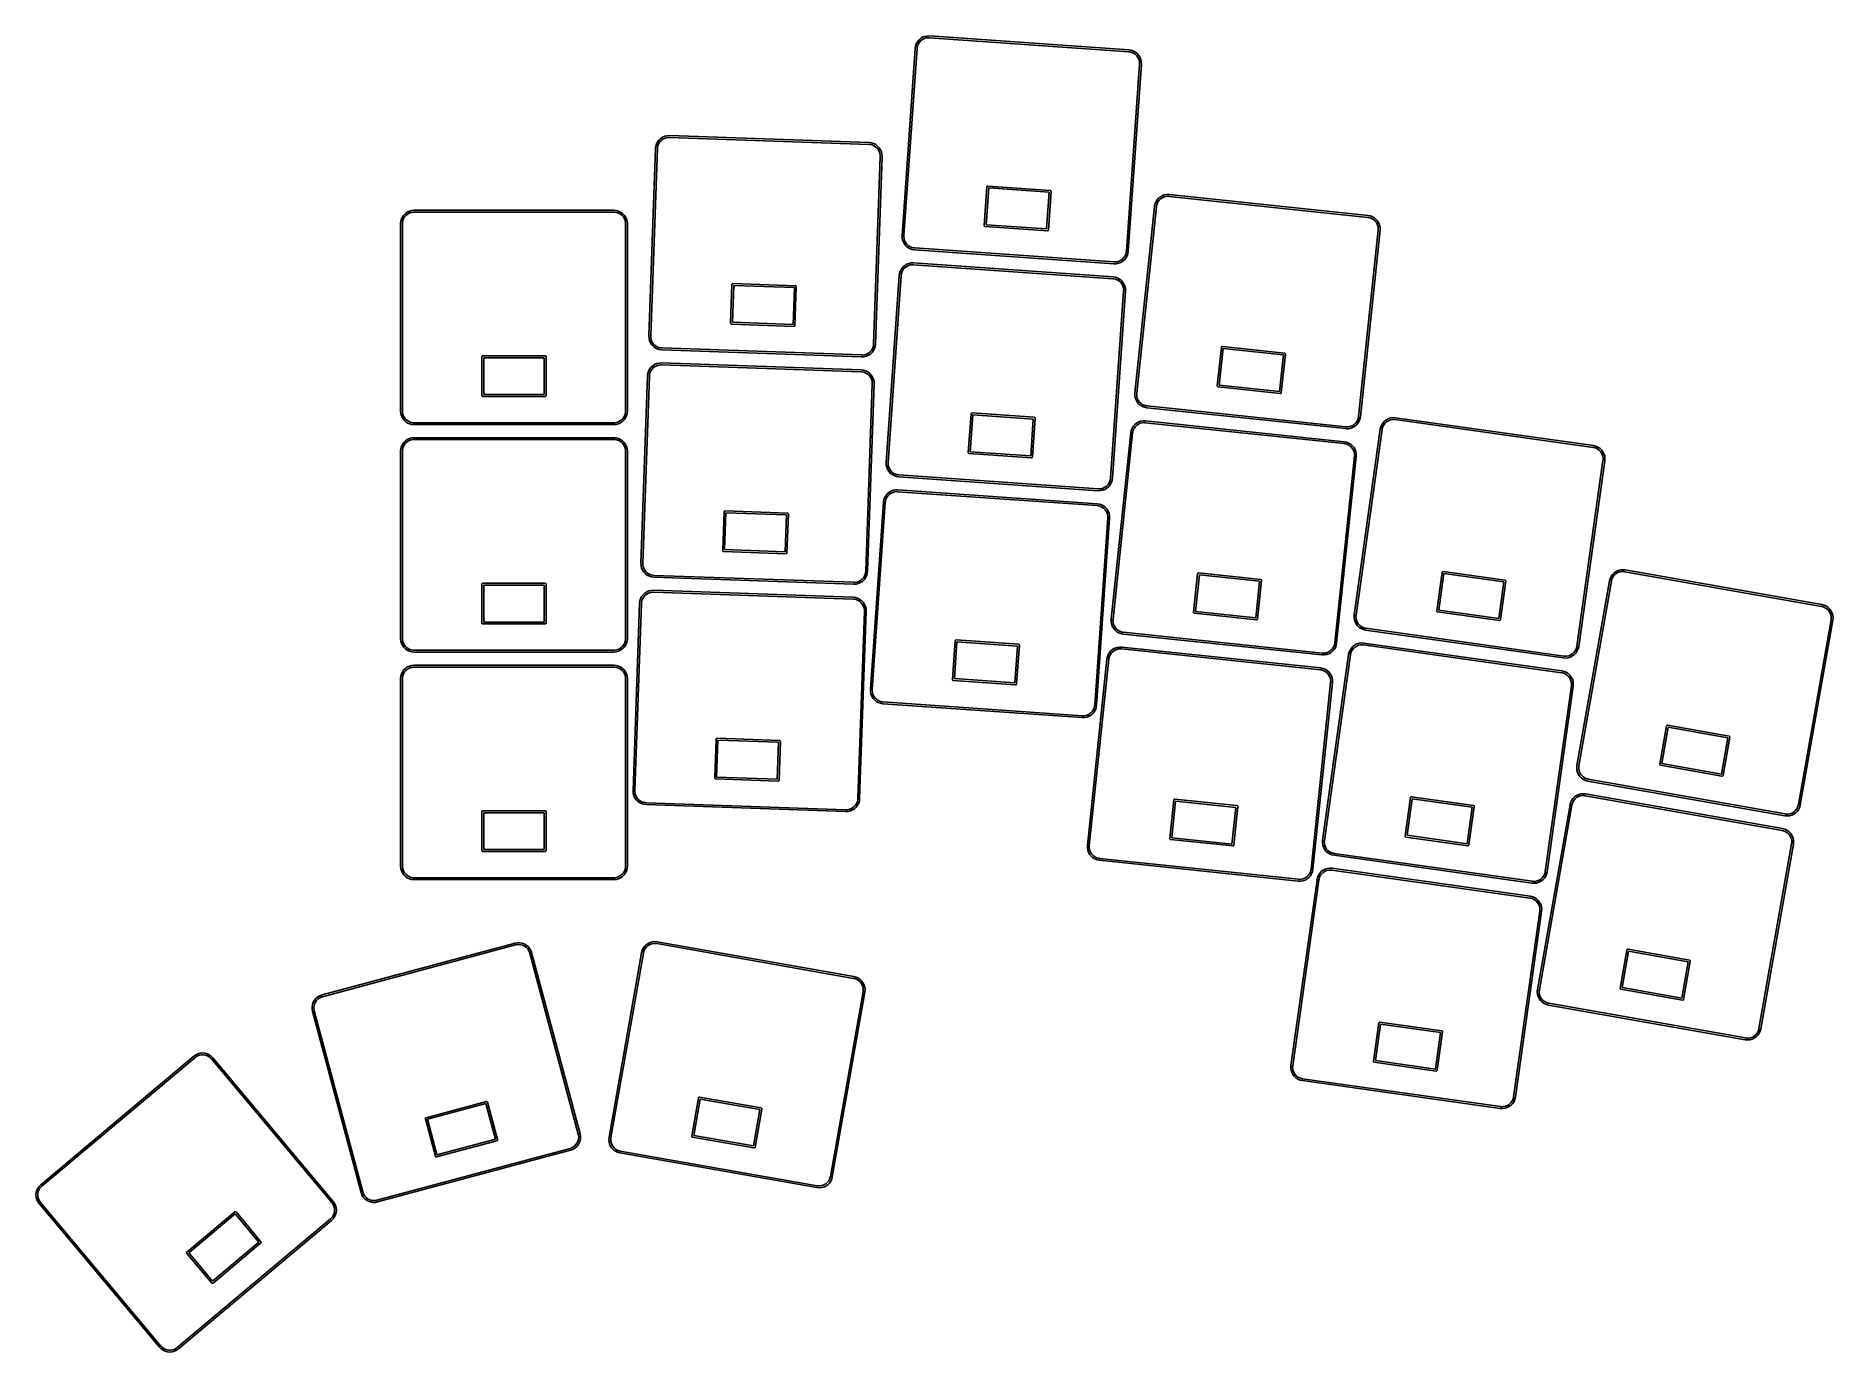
# Model space of a CAD drawing. Extents: x 42 to 186, y -134 to -29.
import ezdxf

# ---------------------------------------------------------------- set-up
doc = ezdxf.new("R2010")
doc.units = 0
doc.layers.add('BLACK', color=7, linetype='CONTINUOUS')

msp = doc.modelspace()

# ---------------------------------------------------------------- linework, layer by layer
at = {"layer": 'BLACK', "linetype": 'CONTINUOUS'}
for p, q in [((110.989, -44.9594), (112.035, -29.9959)), ((112.185, -30.0064), (111.139, -44.9698)), ((112.035, -29.9959), (112.065, -29.8108)), ((112.035, -29.9959), (112.035, -29.9959)), ((112.065, -29.8108), (112.126, -29.6336)), ((112.126, -29.6336), (112.216, -29.4698)), ((112.191, -29.9256), (112.185, -30.0064)), ((112.185, -30.0064), (112.185, -30.0064)), ((112.23, -29.7686), (112.191, -29.9256)), ((112.216, -29.4698), (112.334, -29.3241)), ((112.295, -29.6207), (112.23, -29.7686)), ((112.386, -29.4866), (112.295, -29.6207)), ((112.334, -29.3241), (112.476, -29.2012)), ((112.498, -29.3701), (112.386, -29.4866)), ((112.476, -29.2012), (112.636, -29.1047)), ((112.629, -29.275), (112.498, -29.3701)), ((112.775, -29.204), (112.629, -29.275)), ((112.636, -29.1047), (112.811, -29.0375)), ((112.93, -29.1594), (112.775, -29.204)), ((112.811, -29.0375), (112.995, -29.0018)), ((113.091, -29.1425), (112.93, -29.1594)), ((112.995, -29.0018), (113.183, -28.9985)), ((113.172, -29.1482), (113.091, -29.1425)), ((129.133, -30.2642), (113.172, -29.1481)), ((113.172, -29.1481), (113.172, -29.1482)), ((113.183, -28.9985), (129.144, -30.1146)), ((113.183, -28.9985), (113.183, -28.9985)), ((129.144, -30.1146), (129.144, -30.1146)), ((129.144, -30.1146), (129.329, -30.1439)), ((129.329, -30.1439), (129.506, -30.2049)), ((129.506, -30.2049), (129.67, -30.2958)), ((128.945, -46.215), (129.991, -31.2515)), ((130.141, -31.262), (129.095, -46.2254)), ((129.214, -30.2699), (129.133, -30.2642)), ((129.133, -30.2642), (129.133, -30.2642)), ((129.371, -30.3091), (129.214, -30.2699)), ((129.519, -30.3749), (129.371, -30.3091)), ((129.653, -30.4654), (129.519, -30.3749)), ((129.769, -30.5778), (129.653, -30.4654)), ((129.67, -30.2958), (129.815, -30.4137)), ((129.865, -30.7088), (129.769, -30.5778)), ((129.815, -30.4137), (129.938, -30.5551)), ((129.935, -30.8542), (129.865, -30.7088)), ((129.98, -31.0098), (129.935, -30.8542)), ((129.938, -30.5551), (130.035, -30.7157)), ((129.997, -31.1708), (129.98, -31.0098)), ((129.991, -31.2515), (129.997, -31.1708)), ((129.991, -31.2515), (129.991, -31.2515)), ((130.035, -30.7157), (130.102, -30.8907)), ((130.102, -30.8907), (130.138, -31.0746)), ((130.138, -31.0746), (130.141, -31.2619)), ((130.141, -31.2619), (130.141, -31.262)), ((91.4118, -37.4768), (91.5245, -37.3271)), ((91.5245, -37.3271), (91.6616, -37.1993)), ((91.6902, -37.3673), (91.5819, -37.4876)), ((91.6616, -37.1993), (91.8187, -37.0972)), ((91.8177, -37.2677), (91.6902, -37.3673)), ((91.9606, -37.1917), (91.8177, -37.2677)), ((91.8187, -37.0972), (91.9912, -37.024)), ((92.1145, -37.1417), (91.9606, -37.1917)), ((91.9912, -37.024), (92.1738, -36.9819)), ((92.2748, -37.1192), (92.1145, -37.1417)), ((92.1738, -36.9819), (92.3609, -36.9721)), ((92.3557, -37.122), (92.2748, -37.1192)), ((108.346, -37.6804), (92.3557, -37.122)), ((92.3557, -37.122), (92.3557, -37.122)), ((92.3557, -37.122), (92.3557, -37.122)), ((92.3609, -36.9721), (108.351, -37.5305)), ((92.3609, -36.9721), (92.3609, -36.9721)), ((92.3609, -36.9721), (92.3609, -36.9721)), ((92.3609, -36.9721), (92.3609, -36.9721)), ((90.7256, -52.9998), (91.2491, -38.0089)), ((91.399, -38.0141), (90.8755, -53.005)), ((91.2491, -38.0089), (91.2719, -37.8229)), ((91.2491, -38.0089), (91.2491, -38.0089)), ((91.2719, -37.8229), (91.3267, -37.6437)), ((91.3267, -37.6437), (91.4118, -37.4768)), ((91.4018, -37.9333), (91.399, -38.0141)), ((91.399, -38.0141), (91.399, -38.0141)), ((91.399, -38.0141), (91.399, -38.0141)), ((91.4355, -37.7749), (91.4018, -37.9333)), ((91.4961, -37.6249), (91.4355, -37.7749)), ((91.5819, -37.4876), (91.4961, -37.6249)), ((108.427, -37.6832), (108.346, -37.6804)), ((108.346, -37.6804), (108.346, -37.6804)), ((108.346, -37.6804), (108.346, -37.6804)), ((108.346, -37.6804), (108.346, -37.6804)), ((108.351, -37.5305), (108.351, -37.5305)), ((108.351, -37.5305), (108.537, -37.5533)), ((108.585, -37.7168), (108.427, -37.6832)), ((108.537, -37.5533), (108.716, -37.6081)), ((108.735, -37.7775), (108.585, -37.7168)), ((108.715, -53.628), (109.238, -38.6371)), ((108.716, -37.6081), (108.883, -37.6932)), ((108.872, -37.8632), (108.735, -37.7775)), ((109.388, -38.6423), (108.865, -53.6332)), ((108.993, -37.9715), (108.872, -37.8632)), ((108.883, -37.6932), (109.033, -37.8059)), ((109.092, -38.0991), (108.993, -37.9715)), ((109.033, -37.8059), (109.161, -37.943)), ((109.168, -38.242), (109.092, -38.0991)), ((109.161, -37.943), (109.263, -38.1001)), ((109.218, -38.3959), (109.168, -38.242)), ((109.241, -38.5562), (109.218, -38.3959)), ((109.238, -38.637), (109.241, -38.5562)), ((109.238, -38.6371), (109.238, -38.637)), ((109.263, -38.1001), (109.336, -38.2726)), ((109.336, -38.2726), (109.378, -38.4552)), ((109.378, -38.4552), (109.388, -38.6423)), ((109.388, -38.6423), (109.388, -38.6423)), ((117.56, -44.1658), (117.776, -41.0734)), ((117.921, -41.1587), (117.715, -44.1015)), ((117.776, -41.0734), (117.779, -41.0638)), ((117.779, -41.0605), (117.78, -41.0577)), ((117.779, -41.0638), (117.779, -41.0605)), ((117.78, -41.0577), (117.783, -41.0481)), ((117.783, -41.0481), (117.796, -41.0341)), ((117.796, -41.0341), (117.807, -41.0179)), ((117.807, -41.0179), (117.814, -41.0161)), ((117.814, -41.0161), (117.818, -41.0112)), ((117.818, -41.0112), (117.838, -41.0092)), ((117.838, -41.0092), (117.857, -41.0038)), ((117.857, -41.0038), (122.844, -41.3526)), ((122.759, -41.497), (117.921, -41.1587)), ((122.553, -44.4398), (122.759, -41.497)), ((122.914, -41.4326), (122.698, -44.5251)), ((122.844, -41.3526), (122.854, -41.355)), ((122.854, -41.355), (122.857, -41.3546)), ((122.857, -41.3546), (122.86, -41.3565)), ((122.86, -41.3565), (122.87, -41.3589)), ((122.87, -41.3589), (122.884, -41.3724)), ((122.884, -41.3724), (122.9, -41.3833)), ((122.9, -41.3833), (122.902, -41.3898)), ((122.902, -41.3898), (122.907, -41.3945)), ((122.907, -41.3945), (122.909, -41.4139)), ((122.909, -41.4139), (122.914, -41.4326)), ((131.826, -41.7748), (132.004, -41.7138)), ((132.004, -41.7138), (132.189, -41.6844)), ((132.189, -41.6844), (132.376, -41.6877)), ((132.376, -41.6877), (132.376, -41.6877)), ((132.376, -41.6877), (132.376, -41.6877)), ((132.376, -41.6877), (148.288, -43.3601)), ((71.2345, -43.1906), (71.388, -43.0831)), ((71.388, -43.0831), (71.5578, -43.0039)), ((71.6852, -43.1172), (71.5331, -43.1726)), ((71.5578, -43.0039), (71.7388, -42.9554)), ((71.8446, -43.0891), (71.6852, -43.1172)), ((71.7388, -42.9554), (71.9255, -42.9391)), ((71.9255, -43.0891), (71.8446, -43.0891)), ((71.9255, -42.9391), (87.9255, -42.9391)), ((71.9255, -42.9391), (71.9255, -42.9391)), ((87.9255, -43.0891), (71.9255, -43.0891)), ((71.9255, -43.0891), (71.9255, -43.0891)), ((71.9255, -43.0891), (71.9255, -43.0891)), ((87.9255, -42.9391), (87.9255, -42.9391)), ((87.9255, -42.9391), (88.1122, -42.9555)), ((88.0064, -43.0891), (87.9255, -43.0891)), ((88.1658, -43.1172), (88.0064, -43.0891)), ((88.1122, -42.9555), (88.2932, -43.004)), ((88.3179, -43.1726), (88.1658, -43.1172)), ((88.2932, -43.004), (88.463, -43.0831)), ((88.463, -43.0831), (88.6165, -43.1906)), ((129.627, -57.5623), (131.195, -42.6444)), ((131.344, -42.6601), (129.776, -57.5779)), ((131.195, -42.6444), (131.23, -42.4605)), ((131.195, -42.6444), (131.195, -42.6444)), ((131.23, -42.4605), (131.298, -42.2856)), ((131.298, -42.2856), (131.394, -42.1249)), ((131.352, -42.5796), (131.344, -42.6601)), ((131.344, -42.6601), (131.344, -42.6601)), ((131.397, -42.424), (131.352, -42.5796)), ((131.394, -42.1249), (131.517, -41.9835)), ((131.468, -42.2786), (131.397, -42.424)), ((131.563, -42.1476), (131.468, -42.2786)), ((131.517, -41.9835), (131.663, -41.8656)), ((131.679, -42.0352), (131.563, -42.1476)), ((131.663, -41.8656), (131.826, -41.7748)), ((131.814, -41.9447), (131.679, -42.0352)), ((131.961, -41.8789), (131.814, -41.9447)), ((132.118, -41.8397), (131.961, -41.8789)), ((132.28, -41.8284), (132.118, -41.8397)), ((132.36, -41.8369), (132.28, -41.8284)), ((148.273, -43.5093), (132.36, -41.8369)), ((132.36, -41.8369), (132.36, -41.8369)), ((132.36, -41.8369), (132.36, -41.8369)), ((132.36, -41.8369), (132.36, -41.8369)), ((70.8505, -44.0141), (70.8668, -43.8274)), ((70.8505, -59.0141), (70.8505, -44.0141)), ((70.8505, -44.0141), (70.8505, -44.0141)), ((70.8668, -43.8274), (70.9153, -43.6464)), ((70.9153, -43.6464), (70.9945, -43.4766)), ((70.9945, -43.4766), (71.102, -43.3231)), ((71.0286, -43.7738), (71.0005, -43.9332)), ((71.0005, -43.9332), (71.0005, -44.0141)), ((71.0005, -44.0141), (71.0005, -44.0141)), ((71.0005, -44.0141), (71.0005, -59.0141)), ((71.084, -43.6217), (71.0286, -43.7738)), ((71.1649, -43.4815), (71.084, -43.6217)), ((71.102, -43.3231), (71.2345, -43.1906)), ((71.2689, -43.3575), (71.1649, -43.4815)), ((71.3929, -43.2535), (71.2689, -43.3575)), ((71.5331, -43.1726), (71.3929, -43.2535)), ((88.4581, -43.2535), (88.3179, -43.1726)), ((88.5821, -43.3576), (88.4581, -43.2535)), ((88.6861, -43.4815), (88.5821, -43.3576)), ((88.6165, -43.1906), (88.749, -43.3231)), ((88.767, -43.6217), (88.6861, -43.4815)), ((88.749, -43.3231), (88.8565, -43.4766)), ((88.8224, -43.7738), (88.767, -43.6217)), ((88.8505, -43.9332), (88.8224, -43.7738)), ((88.8505, -44.0141), (88.8505, -43.9332)), ((88.8505, -59.0141), (88.8505, -44.0141)), ((88.8505, -44.0141), (88.8505, -44.0141)), ((88.8505, -44.0141), (88.8505, -44.0141)), ((88.8565, -43.4766), (88.9357, -43.6465)), ((88.9357, -43.6465), (88.9842, -43.8275)), ((88.9842, -43.8275), (89.0005, -44.014)), ((89.0005, -44.014), (89.0005, -44.0141)), ((89.0005, -44.0141), (89.0005, -59.0141)), ((117.566, -44.1845), (117.56, -44.1658)), ((117.568, -44.2039), (117.566, -44.1845)), ((117.573, -44.2086), (117.568, -44.2039)), ((117.574, -44.2151), (117.573, -44.2086)), ((117.591, -44.226), (117.574, -44.2151)), ((117.605, -44.2396), (117.591, -44.226)), ((117.614, -44.242), (117.605, -44.2396)), ((117.617, -44.2438), (117.614, -44.242)), ((117.62, -44.2435), (117.617, -44.2438)), ((117.63, -44.2459), (117.62, -44.2435)), ((122.618, -44.5947), (117.63, -44.2459)), ((117.715, -44.1015), (122.553, -44.4398)), ((122.636, -44.5893), (122.618, -44.5947)), ((122.656, -44.5872), (122.636, -44.5893)), ((122.66, -44.5824), (122.656, -44.5872)), ((122.667, -44.5805), (122.66, -44.5824)), ((122.678, -44.5644), (122.667, -44.5805)), ((122.691, -44.5503), (122.678, -44.5644)), ((122.694, -44.5407), (122.691, -44.5503)), ((122.696, -44.538), (122.694, -44.5407)), ((122.698, -44.5251), (122.695, -44.5347)), ((122.695, -44.5347), (122.696, -44.538)), ((147.528, -59.4438), (149.096, -44.5259)), ((149.245, -44.5416), (147.677, -59.4595)), ((148.353, -43.5178), (148.273, -43.5093)), ((148.273, -43.5093), (148.273, -43.5093)), ((148.273, -43.5093), (148.273, -43.5093)), ((148.288, -43.3601), (148.288, -43.3601)), ((148.288, -43.3601), (148.472, -43.3959)), ((148.509, -43.5624), (148.353, -43.5178)), ((148.472, -43.3959), (148.647, -43.463)), ((148.654, -43.6333), (148.509, -43.5624)), ((148.647, -43.463), (148.808, -43.5596)), ((148.785, -43.7285), (148.654, -43.6333)), ((148.898, -43.8449), (148.785, -43.7285)), ((148.808, -43.5596), (148.949, -43.6825)), ((148.988, -43.9791), (148.898, -43.8449)), ((148.949, -43.6825), (149.067, -43.8281)), ((149.054, -44.127), (148.988, -43.9791)), ((149.093, -44.284), (149.054, -44.127)), ((149.067, -43.8281), (149.158, -43.992)), ((149.105, -44.4455), (149.093, -44.284)), ((149.096, -44.5256), (149.105, -44.4455)), ((149.096, -44.5259), (149.096, -44.5256)), ((149.158, -43.992), (149.219, -44.1692)), ((149.219, -44.1692), (149.249, -44.3543)), ((149.249, -44.3543), (149.245, -44.5416)), ((149.245, -44.5416), (149.245, -44.5416)), ((149.245, -44.5416), (149.245, -44.5416)), ((110.992, -45.1467), (110.989, -44.9594)), ((110.989, -44.9594), (110.989, -44.9594)), ((110.989, -44.9594), (110.989, -44.9594)), ((111.028, -45.3307), (110.992, -45.1467)), ((111.095, -45.5056), (111.028, -45.3307)), ((111.192, -45.6662), (111.095, -45.5056)), ((111.138, -44.9699), (111.133, -45.0505)), ((111.133, -45.0505), (111.15, -45.2115)), ((111.139, -44.9698), (111.138, -44.9699)), ((111.139, -44.9698), (111.139, -44.9698)), ((111.139, -44.9698), (111.139, -44.9698)), ((111.139, -44.9698), (111.139, -44.9698)), ((111.15, -45.2115), (111.194, -45.3671)), ((111.315, -45.8076), (111.192, -45.6662)), ((111.194, -45.3671), (111.265, -45.5126)), ((111.265, -45.5126), (111.36, -45.6435)), ((111.46, -45.9256), (111.315, -45.8076)), ((111.36, -45.6435), (111.477, -45.7559)), ((111.624, -46.0164), (111.46, -45.9256)), ((111.477, -45.7559), (111.611, -45.8465)), ((111.611, -45.8465), (111.759, -45.9123)), ((111.801, -46.0774), (111.624, -46.0164)), ((111.759, -45.9123), (111.916, -45.9514)), ((111.916, -45.9514), (111.997, -45.9571)), ((111.997, -45.9571), (111.997, -45.9571)), ((111.997, -45.9571), (127.958, -47.0732)), ((111.065, -47.4798), (111.206, -47.3569)), ((111.206, -47.3569), (111.367, -47.2604)), ((111.36, -47.4307), (111.229, -47.5258)), ((111.505, -47.3598), (111.36, -47.4307)), ((111.367, -47.2604), (111.542, -47.1933)), ((111.661, -47.3152), (111.505, -47.3598)), ((111.542, -47.1933), (111.726, -47.1575)), ((111.822, -47.2982), (111.661, -47.3152)), ((111.726, -47.1575), (111.913, -47.1543)), ((111.986, -46.1067), (111.801, -46.0774)), ((111.903, -47.3039), (111.822, -47.2982)), ((127.864, -48.4199), (111.903, -47.3038)), ((111.903, -47.3038), (111.903, -47.3038)), ((111.903, -47.3038), (111.903, -47.3038)), ((111.903, -47.3038), (111.903, -47.3039)), ((111.913, -47.1542), (127.874, -48.2703)), ((111.913, -47.1543), (111.913, -47.1542)), ((111.913, -47.1542), (111.913, -47.1542)), ((111.913, -47.1542), (111.913, -47.1542)), ((127.947, -47.2228), (111.986, -46.1067)), ((111.986, -46.1067), (111.986, -46.1067)), ((111.986, -46.1067), (111.986, -46.1067)), ((128.135, -47.2196), (127.947, -47.2229)), ((127.947, -47.2229), (127.947, -47.2228)), ((127.947, -47.2228), (127.947, -47.2228)), ((127.958, -47.0732), (127.958, -47.0732)), ((127.958, -47.0732), (128.038, -47.0789)), ((128.038, -47.0789), (128.199, -47.062)), ((128.319, -47.1838), (128.135, -47.2196)), ((128.199, -47.062), (128.355, -47.0173)), ((128.494, -47.1167), (128.319, -47.1838)), ((128.355, -47.0173), (128.501, -46.9464)), ((128.654, -47.0202), (128.494, -47.1167)), ((128.501, -46.9464), (128.631, -46.8513)), ((128.631, -46.8513), (128.744, -46.7348)), ((128.796, -46.8972), (128.654, -47.0202)), ((128.744, -46.7348), (128.834, -46.6006)), ((128.914, -46.7516), (128.796, -46.8972)), ((128.834, -46.6006), (128.9, -46.4528)), ((128.9, -46.4528), (128.939, -46.2957)), ((129.004, -46.5877), (128.914, -46.7516)), ((128.939, -46.2957), (128.945, -46.215)), ((128.945, -46.215), (128.945, -46.215)), ((129.065, -46.4105), (129.004, -46.5877)), ((129.095, -46.2254), (129.065, -46.4105)), ((129.095, -46.2254), (129.095, -46.2254)), ((129.095, -46.2254), (129.095, -46.2254)), ((129.095, -46.2254), (129.095, -46.2254)), ((129.095, -46.2254), (129.095, -46.2254)), ((97.2652, -51.9774), (97.3734, -48.8793)), ((97.3734, -48.8793), (97.3755, -48.8696)), ((97.375, -48.8663), (97.3768, -48.8635)), ((97.3755, -48.8696), (97.375, -48.8663)), ((97.3768, -48.8635), (97.3789, -48.8538)), ((97.3789, -48.8538), (97.3919, -48.8393)), ((97.3919, -48.8393), (97.4022, -48.8228)), ((97.4022, -48.8228), (97.4087, -48.8207)), ((97.4087, -48.8207), (97.4132, -48.8157)), ((97.4132, -48.8157), (97.4325, -48.8129)), ((97.4325, -48.8129), (97.451, -48.8069)), ((97.451, -48.8069), (102.448, -48.9814)), ((109.719, -63.115), (110.766, -48.1516)), ((110.915, -48.162), (109.869, -63.1255)), ((110.766, -48.1516), (110.795, -47.9665)), ((110.766, -48.1516), (110.766, -48.1516)), ((110.766, -48.1516), (110.766, -48.1516)), ((110.795, -47.9665), (110.856, -47.7893)), ((110.856, -47.7893), (110.947, -47.6254)), ((110.921, -48.0813), (110.915, -48.162)), ((110.96, -47.9243), (110.921, -48.0813)), ((110.947, -47.6254), (111.065, -47.4798)), ((111.026, -47.7764), (110.96, -47.9243)), ((111.116, -47.6422), (111.026, -47.7764)), ((111.229, -47.5258), (111.116, -47.6422)), ((127.944, -48.4256), (127.864, -48.4199)), ((127.864, -48.4199), (127.864, -48.4199)), ((127.864, -48.4199), (127.864, -48.4199)), ((127.874, -48.2703), (127.874, -48.2703)), ((127.874, -48.2703), (127.874, -48.2703)), ((127.874, -48.2703), (127.874, -48.2703)), ((127.874, -48.2703), (128.059, -48.2996)), ((128.101, -48.4647), (127.944, -48.4256)), ((128.059, -48.2996), (128.236, -48.3606)), ((128.249, -48.5305), (128.101, -48.4647)), ((128.236, -48.3606), (128.4, -48.4514)), ((128.383, -48.621), (128.249, -48.5305)), ((128.5, -48.7335), (128.383, -48.621)), ((128.4, -48.4514), (128.546, -48.5694)), ((128.595, -48.8644), (128.5, -48.7335)), ((128.546, -48.5694), (128.669, -48.7108)), ((128.666, -49.0099), (128.595, -48.8644)), ((128.669, -48.7108), (128.765, -48.8714)), ((128.765, -48.8714), (128.832, -49.0463)), ((97.5207, -48.9595), (97.4178, -51.9077)), ((102.368, -49.1287), (97.5207, -48.9595)), ((102.265, -52.0769), (102.368, -49.1287)), ((102.52, -49.059), (102.412, -52.1571)), ((102.448, -48.9814), (102.458, -48.9835)), ((102.458, -48.9835), (102.461, -48.983)), ((102.461, -48.983), (102.464, -48.9848)), ((102.464, -48.9848), (102.473, -48.9868)), ((102.473, -48.9868), (102.488, -48.9999)), ((102.488, -48.9999), (102.504, -49.0102)), ((102.504, -49.0102), (102.507, -49.0166)), ((102.507, -49.0166), (102.512, -49.0212)), ((102.512, -49.0212), (102.514, -49.0405)), ((102.514, -49.0405), (102.52, -49.059)), ((127.675, -64.3706), (128.722, -49.4072)), ((128.871, -49.4176), (127.825, -64.3811)), ((128.711, -49.1655), (128.666, -49.0099)), ((128.728, -49.3265), (128.711, -49.1655)), ((128.722, -49.4067), (128.728, -49.3265)), ((128.722, -49.4072), (128.722, -49.4067)), ((128.722, -49.4072), (128.722, -49.4072)), ((128.722, -49.4072), (128.722, -49.4072)), ((128.832, -49.0463), (128.868, -49.2303)), ((128.868, -49.2303), (128.872, -49.4176)), ((128.872, -49.4176), (128.871, -49.4176)), ((128.871, -49.4176), (128.871, -49.4176)), ((128.871, -49.4176), (128.871, -49.4176)), ((90.7354, -53.1869), (90.7256, -52.9998)), ((90.7256, -52.9998), (90.7256, -52.9998)), ((90.7775, -53.3695), (90.7354, -53.1869)), ((90.8755, -53.0051), (90.8727, -53.0859)), ((90.8727, -53.0859), (90.8952, -53.2462)), ((90.8755, -53.005), (90.8755, -53.0051)), ((97.2713, -51.9959), (97.2652, -51.9774)), ((97.274, -52.0152), (97.2713, -51.9959)), ((97.279, -52.0197), (97.274, -52.0152)), ((97.2811, -52.0262), (97.279, -52.0197)), ((97.2976, -52.0365), (97.2811, -52.0262)), ((97.3121, -52.0495), (97.2976, -52.0365)), ((97.3218, -52.0516), (97.3121, -52.0495)), ((97.3246, -52.0534), (97.3218, -52.0516)), ((97.3279, -52.0529), (97.3246, -52.0534)), ((97.3376, -52.0549), (97.3279, -52.0529)), ((102.335, -52.2294), (97.3376, -52.0549)), ((97.4178, -51.9077), (102.265, -52.0769)), ((102.353, -52.2234), (102.335, -52.2294)), ((102.372, -52.2207), (102.353, -52.2234)), ((102.377, -52.2157), (102.372, -52.2207)), ((102.383, -52.2136), (102.377, -52.2157)), ((102.394, -52.1971), (102.383, -52.2136)), ((102.407, -52.1826), (102.394, -52.1971)), ((102.409, -52.1729), (102.407, -52.1826)), ((102.411, -52.1701), (102.409, -52.1729)), ((102.412, -52.1571), (102.41, -52.1668)), ((102.41, -52.1668), (102.411, -52.1701)), ((77.3505, -54.6641), (77.3522, -54.6544)), ((77.3516, -54.6511), (77.3533, -54.6482)), ((77.3522, -54.6544), (77.3516, -54.6511)), ((77.3533, -54.6482), (77.355, -54.6385)), ((77.355, -54.6385), (77.3676, -54.6235)), ((77.3676, -54.6235), (77.3773, -54.6067)), ((77.3773, -54.6067), (77.3837, -54.6044)), ((77.3837, -54.6044), (77.388, -54.5992)), ((77.388, -54.5992), (77.4072, -54.5958)), ((77.4072, -54.5958), (77.4255, -54.5891)), ((77.4255, -54.5891), (82.4255, -54.5891)), ((82.4255, -54.5891), (82.4353, -54.5908)), ((82.4353, -54.5908), (82.4385, -54.5903)), ((82.4385, -54.5903), (82.4414, -54.5919)), ((82.4414, -54.5919), (82.4512, -54.5936)), ((82.4512, -54.5936), (82.4661, -54.6062)), ((82.4661, -54.6062), (82.483, -54.6159)), ((82.483, -54.6159), (82.4853, -54.6223)), ((82.4853, -54.6223), (82.4905, -54.6266)), ((82.4905, -54.6266), (82.4938, -54.6458)), ((82.4938, -54.6458), (82.5005, -54.6641)), ((90.8507, -53.542), (90.7775, -53.3695)), ((90.9528, -53.6991), (90.8507, -53.542)), ((90.8952, -53.2462), (90.9452, -53.4001)), ((90.9452, -53.4001), (91.0212, -53.543)), ((91.0806, -53.8362), (90.9528, -53.6991)), ((91.0212, -53.543), (91.1208, -53.6705)), ((91.2303, -53.9489), (91.0806, -53.8362)), ((91.1208, -53.6705), (91.2411, -53.7789)), ((91.3972, -54.034), (91.2303, -53.9489)), ((91.2411, -53.7789), (91.3784, -53.8646)), ((91.3784, -53.8646), (91.5284, -53.9252)), ((91.5764, -54.0888), (91.3972, -54.034)), ((91.5284, -53.9252), (91.6868, -53.9589)), ((91.7624, -54.1116), (91.5764, -54.0888)), ((91.6868, -53.9589), (91.7676, -53.9617)), ((107.753, -54.67), (91.7624, -54.1116)), ((91.7624, -54.1116), (91.7624, -54.1116)), ((91.7676, -53.9617), (91.7676, -53.9617)), ((91.7676, -53.9617), (91.7676, -53.9617)), ((91.7676, -53.9617), (107.758, -54.5201)), ((107.94, -54.6602), (107.753, -54.67)), ((107.758, -54.5201), (107.758, -54.5201)), ((107.758, -54.5201), (107.758, -54.5201)), ((107.758, -54.5201), (107.839, -54.5229)), ((107.839, -54.5229), (107.999, -54.5004)), ((108.122, -54.6181), (107.94, -54.6602)), ((107.999, -54.5004), (108.153, -54.4504)), ((108.295, -54.5449), (108.122, -54.6181)), ((108.153, -54.4504), (108.296, -54.3744)), ((108.452, -54.4428), (108.295, -54.5449)), ((108.296, -54.3744), (108.423, -54.2748)), ((108.423, -54.2748), (108.532, -54.1545)), ((108.589, -54.315), (108.452, -54.4428)), ((108.532, -54.1545), (108.618, -54.0172)), ((108.702, -54.1653), (108.589, -54.315)), ((108.618, -54.0172), (108.678, -53.8672)), ((108.678, -53.8672), (108.712, -53.7088)), ((108.787, -53.9984), (108.702, -54.1653)), ((108.712, -53.7088), (108.715, -53.628)), ((108.715, -53.628), (108.715, -53.628)), ((108.715, -53.628), (108.715, -53.628)), ((108.842, -53.8192), (108.787, -53.9984)), ((108.865, -53.6332), (108.842, -53.8192)), ((136.222, -56.9985), (136.546, -53.9155)), ((136.687, -54.0058), (136.379, -56.9396)), ((136.546, -53.9155), (136.549, -53.906)), ((136.548, -53.9027), (136.55, -53.9)), ((136.549, -53.906), (136.548, -53.9027)), ((136.55, -53.9), (136.553, -53.8905)), ((136.553, -53.8905), (136.567, -53.877)), ((136.567, -53.877), (136.578, -53.8612)), ((136.578, -53.8612), (136.585, -53.8596)), ((136.585, -53.8596), (136.59, -53.8549)), ((136.59, -53.8549), (136.609, -53.8535)), ((136.609, -53.8535), (136.628, -53.8488)), ((136.628, -53.8488), (141.601, -54.3714)), ((141.511, -54.5128), (136.687, -54.0058)), ((141.202, -57.4466), (141.511, -54.5128)), ((141.668, -54.4538), (141.344, -57.5369)), ((141.601, -54.3714), (141.61, -54.3741)), ((141.61, -54.3741), (141.614, -54.3739)), ((141.614, -54.3739), (141.616, -54.3759)), ((141.616, -54.3759), (141.626, -54.3786)), ((141.626, -54.3786), (141.639, -54.3926)), ((141.639, -54.3926), (141.655, -54.4041)), ((141.655, -54.4041), (141.657, -54.4106)), ((141.657, -54.4106), (141.661, -54.4155)), ((141.661, -54.4155), (141.663, -54.4349)), ((141.663, -54.4349), (141.668, -54.4538)), ((77.3505, -57.7641), (77.3505, -54.6641)), ((77.5005, -54.7391), (77.5005, -57.6891)), ((82.3505, -54.7391), (77.5005, -54.7391)), ((82.3505, -57.6891), (82.3505, -54.7391)), ((82.5005, -54.6641), (82.5005, -57.7641)), ((90.6139, -56.1978), (90.6367, -56.0118)), ((90.6367, -56.0118), (90.6915, -55.8326)), ((90.6915, -55.8326), (90.7766, -55.6657)), ((90.8003, -55.9639), (90.7666, -56.1222)), ((90.7766, -55.6657), (90.8894, -55.516)), ((90.8609, -55.8138), (90.8003, -55.9639)), ((90.9467, -55.6765), (90.8609, -55.8138)), ((90.8894, -55.516), (91.0264, -55.3882)), ((91.055, -55.5562), (90.9467, -55.6765)), ((91.0264, -55.3882), (91.1836, -55.2862)), ((91.1825, -55.4566), (91.055, -55.5562)), ((91.3254, -55.3806), (91.1825, -55.4566)), ((91.1836, -55.2862), (91.3561, -55.213)), ((91.4794, -55.3306), (91.3254, -55.3806)), ((91.3561, -55.213), (91.5386, -55.1708)), ((91.6396, -55.3081), (91.4794, -55.3306)), ((91.5386, -55.1708), (91.7257, -55.161)), ((91.7205, -55.3109), (91.6396, -55.3081)), ((107.711, -55.8693), (91.7205, -55.3109)), ((91.7205, -55.3109), (91.7205, -55.3109)), ((91.7205, -55.3109), (91.7205, -55.3109)), ((91.7205, -55.3109), (91.7205, -55.3109)), ((91.7257, -55.161), (91.7258, -55.161)), ((91.7258, -55.161), (107.716, -55.7194)), ((91.7258, -55.161), (91.7258, -55.161)), ((107.792, -55.8721), (107.711, -55.8693)), ((107.711, -55.8693), (107.711, -55.8693)), ((107.711, -55.8693), (107.711, -55.8693)), ((107.716, -55.7194), (107.902, -55.7422)), ((107.753, -54.67), (107.753, -54.67)), ((107.753, -54.67), (107.753, -54.67)), ((107.95, -55.9058), (107.792, -55.8721)), ((107.902, -55.7422), (108.081, -55.797)), ((108.1, -55.9664), (107.95, -55.9058)), ((108.081, -55.797), (108.248, -55.8821)), ((108.237, -56.0522), (108.1, -55.9664)), ((108.358, -56.1605), (108.237, -56.0522)), ((108.248, -55.8821), (108.398, -55.9948)), ((108.398, -55.9948), (108.526, -56.1319)), ((90.0904, -71.1887), (90.6139, -56.1978)), ((90.7638, -56.2031), (90.2403, -71.1939)), ((90.6139, -56.1978), (90.6139, -56.1978)), ((90.7666, -56.1222), (90.7638, -56.203)), ((90.7638, -56.203), (90.7638, -56.203)), ((90.7638, -56.203), (90.7638, -56.203)), ((90.7638, -56.203), (90.7638, -56.2031)), ((108.079, -71.8169), (108.603, -56.826)), ((108.753, -56.8312), (108.229, -71.8221)), ((108.457, -56.288), (108.358, -56.1605)), ((108.533, -56.4309), (108.457, -56.288)), ((108.526, -56.1319), (108.628, -56.289)), ((108.583, -56.5849), (108.533, -56.4309)), ((108.606, -56.7451), (108.583, -56.5849)), ((108.603, -56.826), (108.606, -56.7451)), ((108.603, -56.826), (108.603, -56.826)), ((108.603, -56.826), (108.603, -56.826)), ((108.628, -56.289), (108.701, -56.4615)), ((108.701, -56.4615), (108.743, -56.6441)), ((108.743, -56.6441), (108.753, -56.8311)), ((108.753, -56.8311), (108.753, -56.8312)), ((136.226, -57.0174), (136.222, -56.9985)), ((136.228, -57.0369), (136.226, -57.0174)), ((136.233, -57.0418), (136.228, -57.0369)), ((136.234, -57.0483), (136.233, -57.0418)), ((136.25, -57.0598), (136.234, -57.0483)), ((136.263, -57.0738), (136.25, -57.0598)), ((136.273, -57.0765), (136.263, -57.0738)), ((136.276, -57.0785), (136.273, -57.0765)), ((136.279, -57.0782), (136.276, -57.0785)), ((136.288, -57.081), (136.279, -57.0782)), ((141.261, -57.6036), (136.288, -57.081)), ((136.379, -56.9396), (141.202, -57.4466)), ((141.344, -57.5369), (141.341, -57.5464)), ((77.3572, -57.7824), (77.3505, -57.7641)), ((77.3606, -57.8016), (77.3572, -57.7824)), ((77.3657, -57.806), (77.3606, -57.8016)), ((77.3681, -57.8123), (77.3657, -57.806)), ((77.3849, -57.8221), (77.3681, -57.8123)), ((77.3999, -57.8346), (77.3849, -57.8221)), ((77.4096, -57.8363), (77.3999, -57.8346)), ((77.4125, -57.838), (77.4096, -57.8363)), ((77.4158, -57.8374), (77.4125, -57.838)), ((77.4255, -57.8391), (77.4158, -57.8374)), ((82.4255, -57.8391), (77.4255, -57.8391)), ((77.5005, -57.6891), (82.3505, -57.6891)), ((82.4438, -57.8325), (82.4255, -57.8391)), ((82.463, -57.8291), (82.4438, -57.8325)), ((82.4674, -57.8239), (82.463, -57.8291)), ((82.4737, -57.8216), (82.4674, -57.8239)), ((82.4835, -57.8047), (82.4737, -57.8216)), ((82.496, -57.7898), (82.4835, -57.8047)), ((82.4977, -57.78), (82.496, -57.7898)), ((82.4994, -57.7771), (82.4977, -57.78)), ((82.5005, -57.7641), (82.4988, -57.7739)), ((82.4988, -57.7739), (82.4994, -57.7771)), ((129.623, -57.7496), (129.627, -57.5623)), ((129.653, -57.9347), (129.623, -57.7496)), ((129.627, -57.5623), (129.627, -57.5623)), ((129.627, -57.5623), (129.627, -57.5623)), ((129.627, -57.5623), (129.627, -57.5623)), ((129.714, -58.1119), (129.653, -57.9347)), ((129.805, -58.2758), (129.714, -58.1119)), ((129.776, -57.5781), (129.767, -57.6584)), ((129.767, -57.6584), (129.779, -57.8199)), ((129.776, -57.5779), (129.776, -57.5781)), ((129.779, -57.8199), (129.818, -57.9769)), ((129.922, -58.4214), (129.805, -58.2758)), ((129.818, -57.9769), (129.884, -58.1248)), ((129.884, -58.1248), (129.974, -58.259)), ((130.064, -58.5443), (129.922, -58.4214)), ((129.974, -58.259), (130.087, -58.3754)), ((130.225, -58.6408), (130.064, -58.5443)), ((130.087, -58.3754), (130.218, -58.4705)), ((130.218, -58.4705), (130.363, -58.5415)), ((130.399, -58.708), (130.225, -58.6408)), ((130.363, -58.5415), (130.519, -58.5861)), ((130.583, -58.7437), (130.399, -58.708)), ((130.519, -58.5861), (130.599, -58.5946)), ((146.496, -60.4162), (130.583, -58.7437)), ((130.599, -58.5946), (146.511, -60.267)), ((141.28, -57.5989), (141.261, -57.6036)), ((141.299, -57.5975), (141.28, -57.5989)), ((141.304, -57.5928), (141.299, -57.5975)), ((141.311, -57.5912), (141.304, -57.5928)), ((141.322, -57.5754), (141.311, -57.5912)), ((141.336, -57.5619), (141.322, -57.5754)), ((141.339, -57.5524), (141.336, -57.5619)), ((141.341, -57.5497), (141.339, -57.5524)), ((141.341, -57.5464), (141.341, -57.5497)), ((70.8668, -59.2008), (70.8505, -59.0141)), ((70.8505, -59.0141), (70.8505, -59.0141)), ((70.8505, -59.0141), (70.8505, -59.0141)), ((70.9153, -59.3818), (70.8668, -59.2008)), ((70.9945, -59.5516), (70.9153, -59.3818)), ((71.102, -59.7051), (70.9945, -59.5516)), ((71.0005, -59.0141), (71.0005, -59.0143)), ((71.0005, -59.0143), (71.0005, -59.095)), ((71.0005, -59.095), (71.0286, -59.2544)), ((71.0286, -59.2544), (71.084, -59.4065)), ((71.084, -59.4065), (71.1649, -59.5467)), ((71.2345, -59.8376), (71.102, -59.7051)), ((71.1649, -59.5467), (71.2689, -59.6707)), ((71.388, -59.9451), (71.2345, -59.8376)), ((71.2689, -59.6707), (71.3929, -59.7747)), ((71.5578, -60.0243), (71.388, -59.9451)), ((71.3929, -59.7747), (71.5331, -59.8557)), ((71.5331, -59.8557), (71.6852, -59.911)), ((71.7388, -60.0728), (71.5578, -60.0243)), ((71.6852, -59.911), (71.8446, -59.9391)), ((71.9255, -60.0891), (71.7388, -60.0728)), ((71.8446, -59.9391), (71.9255, -59.9391)), ((71.9255, -59.9391), (71.9255, -59.9391)), ((71.9255, -59.9391), (87.9255, -59.9391)), ((87.9255, -60.0891), (71.9255, -60.0891)), ((71.9255, -60.0891), (71.9255, -60.0891)), ((71.9255, -60.0891), (71.9255, -60.0891)), ((87.9255, -59.9391), (87.9255, -59.9391)), ((87.9255, -59.9391), (88.0064, -59.9391)), ((88.1122, -60.0728), (87.9255, -60.0891)), ((87.9255, -60.0891), (87.9255, -60.0891)), ((87.9255, -60.0891), (87.9255, -60.0891)), ((87.9255, -60.0891), (87.9255, -60.0891)), ((87.9255, -60.0891), (87.9255, -60.0891)), ((88.0064, -59.9391), (88.1658, -59.911)), ((88.2932, -60.0243), (88.1122, -60.0728)), ((88.1658, -59.911), (88.3179, -59.8556)), ((88.463, -59.9451), (88.2932, -60.0243)), ((88.3179, -59.8556), (88.4581, -59.7747)), ((88.4581, -59.7747), (88.5821, -59.6707)), ((88.6165, -59.8376), (88.463, -59.9451)), ((88.5821, -59.6707), (88.6861, -59.5467)), ((88.749, -59.7051), (88.6165, -59.8376)), ((88.6861, -59.5467), (88.767, -59.4065)), ((88.8565, -59.5516), (88.749, -59.7051)), ((88.767, -59.4065), (88.8224, -59.2544)), ((88.8224, -59.2544), (88.8505, -59.095)), ((88.8505, -59.095), (88.8505, -59.0141)), ((88.8505, -59.0141), (88.8505, -59.0141)), ((88.9357, -59.3818), (88.8565, -59.5516)), ((88.9842, -59.2008), (88.9357, -59.3818)), ((89.0005, -59.0141), (88.9842, -59.2008)), ((89.0005, -59.0141), (89.0005, -59.0141)), ((116.291, -62.3215), (116.507, -59.229)), ((116.651, -59.3143), (116.446, -62.2571)), ((116.507, -59.229), (116.509, -59.2194)), ((116.509, -59.2161), (116.511, -59.2134)), ((116.509, -59.2194), (116.509, -59.2161)), ((116.511, -59.2134), (116.513, -59.2038)), ((116.513, -59.2038), (116.527, -59.1897)), ((116.527, -59.1897), (116.538, -59.1736)), ((116.538, -59.1736), (116.544, -59.1717)), ((116.544, -59.1717), (116.549, -59.1669)), ((116.549, -59.1669), (116.568, -59.1648)), ((116.568, -59.1648), (116.587, -59.1595)), ((116.587, -59.1595), (121.575, -59.5082)), ((121.49, -59.6526), (116.651, -59.3143)), ((121.284, -62.5955), (121.49, -59.6526)), ((121.644, -59.5883), (121.428, -62.6807)), ((121.575, -59.5082), (121.584, -59.5106)), ((121.584, -59.5106), (121.588, -59.5103)), ((121.588, -59.5103), (121.59, -59.5121)), ((121.59, -59.5121), (121.6, -59.5145)), ((121.6, -59.5145), (121.614, -59.5281)), ((121.614, -59.5281), (121.63, -59.539)), ((121.63, -59.539), (121.632, -59.5455)), ((121.632, -59.5455), (121.637, -59.5502)), ((121.637, -59.5502), (121.639, -59.5696)), ((121.639, -59.5696), (121.644, -59.5883)), ((129.328, -60.5608), (129.395, -60.3859)), ((129.395, -60.3859), (129.492, -60.2252)), ((129.492, -60.2252), (129.615, -60.0838)), ((129.565, -60.3789), (129.494, -60.5243)), ((129.661, -60.2479), (129.565, -60.3789)), ((129.615, -60.0838), (129.76, -59.9659)), ((129.777, -60.1355), (129.661, -60.2479)), ((129.76, -59.9659), (129.924, -59.875)), ((129.911, -60.045), (129.777, -60.1355)), ((130.059, -59.9792), (129.911, -60.045)), ((129.924, -59.875), (130.101, -59.814)), ((130.216, -59.94), (130.059, -59.9792)), ((130.101, -59.814), (130.286, -59.7847)), ((130.378, -59.9287), (130.216, -59.94)), ((130.286, -59.7847), (130.474, -59.788)), ((130.458, -59.9372), (130.378, -59.9287)), ((146.37, -61.6096), (130.458, -59.9372)), ((130.458, -59.9372), (130.458, -59.9372)), ((130.474, -59.788), (130.474, -59.788)), ((130.474, -59.788), (146.386, -61.4604)), ((146.511, -60.267), (146.512, -60.2671)), ((146.512, -60.2671), (146.592, -60.2755)), ((146.592, -60.2755), (146.753, -60.2642)), ((146.868, -60.3902), (146.683, -60.4195)), ((146.753, -60.2642), (146.91, -60.2251)), ((147.045, -60.3292), (146.868, -60.3902)), ((146.91, -60.2251), (147.058, -60.1592)), ((147.209, -60.2383), (147.045, -60.3292)), ((147.058, -60.1592), (147.192, -60.0687)), ((147.192, -60.0687), (147.309, -59.9563)), ((147.355, -60.1204), (147.209, -60.2383)), ((147.309, -59.9563), (147.404, -59.8253)), ((147.478, -59.979), (147.355, -60.1204)), ((147.404, -59.8253), (147.475, -59.6799)), ((147.475, -59.6799), (147.52, -59.5243)), ((147.574, -59.8183), (147.478, -59.979)), ((147.52, -59.5243), (147.528, -59.4438)), ((147.528, -59.4438), (147.528, -59.4438)), ((147.528, -59.4438), (147.528, -59.4438)), ((147.642, -59.6434), (147.574, -59.8183)), ((147.677, -59.4595), (147.642, -59.6434)), ((149.268, -60.4596), (149.31, -60.2771)), ((149.31, -60.2771), (149.383, -60.1046)), ((149.383, -60.1046), (149.485, -59.9474)), ((149.427, -60.4004), (149.416, -60.4805)), ((149.477, -60.2465), (149.427, -60.4004)), ((149.553, -60.1036), (149.477, -60.2465)), ((149.485, -59.9474), (149.613, -59.8104)), ((149.653, -59.976), (149.553, -60.1036)), ((149.613, -59.8104), (149.763, -59.6976)), ((149.773, -59.8677), (149.653, -59.976)), ((149.763, -59.6976), (149.93, -59.6126)), ((149.911, -59.782), (149.773, -59.8677)), ((150.061, -59.7213), (149.911, -59.782)), ((149.93, -59.6126), (150.109, -59.5578)), ((150.219, -59.6877), (150.061, -59.7213)), ((150.109, -59.5578), (150.295, -59.5349)), ((150.381, -59.682), (150.219, -59.6877)), ((150.295, -59.5349), (150.482, -59.5447)), ((150.461, -59.6933), (150.381, -59.682)), ((166.305, -61.92), (150.461, -59.6932)), ((150.461, -59.6932), (150.461, -59.6933)), ((150.482, -59.5447), (150.482, -59.5447)), ((150.482, -59.5447), (150.482, -59.5447)), ((150.482, -59.5447), (150.482, -59.5447)), ((150.482, -59.5447), (166.326, -61.7715)), ((70.8668, -62.0274), (70.9153, -61.8464)), ((70.9153, -61.8464), (70.9945, -61.6766)), ((70.9945, -61.6766), (71.102, -61.5231)), ((71.084, -61.8217), (71.0286, -61.9738)), ((71.1649, -61.6815), (71.084, -61.8217)), ((71.102, -61.5231), (71.2345, -61.3906)), ((71.2689, -61.5575), (71.1649, -61.6815)), ((71.2345, -61.3906), (71.388, -61.2831)), ((71.3929, -61.4535), (71.2689, -61.5575)), ((71.388, -61.2831), (71.5578, -61.2039)), ((71.5331, -61.3726), (71.3929, -61.4535)), ((71.6852, -61.3172), (71.5331, -61.3726)), ((71.5578, -61.2039), (71.7388, -61.1554)), ((71.8446, -61.2891), (71.6852, -61.3172)), ((71.7388, -61.1554), (71.9255, -61.1391)), ((71.9255, -61.2891), (71.8446, -61.2891)), ((71.9255, -61.1391), (87.9255, -61.1391)), ((71.9255, -61.1391), (71.9255, -61.1391)), ((87.9255, -61.2891), (71.9255, -61.2891)), ((71.9255, -61.2891), (71.9255, -61.2891)), ((71.9255, -61.2891), (71.9255, -61.2891)), ((87.9255, -61.1391), (87.9255, -61.1391)), ((87.9255, -61.1391), (88.1122, -61.1555)), ((88.0064, -61.2891), (87.9255, -61.2891)), ((88.1658, -61.3172), (88.0064, -61.2891)), ((88.1122, -61.1555), (88.2932, -61.204)), ((88.3179, -61.3726), (88.1658, -61.3172)), ((88.2932, -61.204), (88.463, -61.2831)), ((88.4581, -61.4535), (88.3179, -61.3726)), ((88.5821, -61.5576), (88.4581, -61.4535)), ((88.463, -61.2831), (88.6165, -61.3906)), ((88.6861, -61.6815), (88.5821, -61.5576)), ((88.6165, -61.3906), (88.749, -61.5231)), ((88.767, -61.8217), (88.6861, -61.6815)), ((88.749, -61.5231), (88.8565, -61.6766)), ((88.8224, -61.9738), (88.767, -61.8217)), ((88.8565, -61.6766), (88.9357, -61.8465)), ((88.9357, -61.8465), (88.9842, -62.0275)), ((127.724, -75.6626), (129.292, -60.7447)), ((129.441, -60.7604), (127.873, -75.6782)), ((129.292, -60.7447), (129.328, -60.5608)), ((129.292, -60.7447), (129.292, -60.7447)), ((129.45, -60.6799), (129.441, -60.7604)), ((129.494, -60.5243), (129.45, -60.6799)), ((146.451, -61.6181), (146.37, -61.6096)), ((146.37, -61.6096), (146.37, -61.6096)), ((146.37, -61.6096), (146.37, -61.6096)), ((146.386, -61.4604), (146.386, -61.4604)), ((146.386, -61.4604), (146.386, -61.4604)), ((146.386, -61.4604), (146.386, -61.4604)), ((146.386, -61.4604), (146.57, -61.4962)), ((146.606, -61.6627), (146.451, -61.6181)), ((146.496, -60.4163), (146.496, -60.4162)), ((146.496, -60.4162), (146.496, -60.4162)), ((146.496, -60.4162), (146.496, -60.4162)), ((146.683, -60.4195), (146.496, -60.4163)), ((146.57, -61.4962), (146.745, -61.5633)), ((146.752, -61.7336), (146.606, -61.6627)), ((146.745, -61.5633), (146.906, -61.6598)), ((146.883, -61.8288), (146.752, -61.7336)), ((146.995, -61.9452), (146.883, -61.8288)), ((146.906, -61.6598), (147.047, -61.7828)), ((147.047, -61.7828), (147.165, -61.9284)), ((147.18, -75.3137), (149.268, -60.4596)), ((149.416, -60.4805), (147.329, -75.3345)), ((149.268, -60.4596), (149.268, -60.4596)), ((149.268, -60.4596), (149.268, -60.4596)), ((149.268, -60.4596), (149.268, -60.4596)), ((149.416, -60.4805), (149.416, -60.4805)), ((166.326, -61.7715), (166.326, -61.7715)), ((166.326, -61.7715), (166.509, -61.8136)), ((166.509, -61.8136), (166.681, -61.8868)), ((70.8505, -62.2141), (70.8668, -62.0274)), ((70.8505, -77.2141), (70.8505, -62.2141)), ((70.8505, -62.2141), (70.8505, -62.2141)), ((71.0286, -61.9738), (71.0005, -62.1332)), ((71.0005, -62.1332), (71.0005, -62.2141)), ((71.0005, -62.2141), (71.0005, -62.2141)), ((71.0005, -62.2141), (71.0005, -77.2141)), ((88.8505, -62.1332), (88.8224, -61.9738)), ((88.8505, -62.2141), (88.8505, -62.1332)), ((88.8505, -77.2141), (88.8505, -62.2141)), ((88.8505, -62.2141), (88.8505, -62.2141)), ((88.8505, -62.2141), (88.8505, -62.2141)), ((88.9842, -62.0275), (89.0005, -62.214)), ((89.0005, -62.214), (89.0005, -62.2141)), ((89.0005, -62.2141), (89.0005, -77.2141)), ((109.723, -63.3024), (109.719, -63.115)), ((109.719, -63.115), (109.719, -63.115)), ((109.719, -63.115), (109.719, -63.115)), ((109.869, -63.1255), (109.863, -63.2062)), ((109.863, -63.2062), (109.88, -63.3672)), ((109.869, -63.1255), (109.869, -63.1255)), ((116.296, -62.3402), (116.291, -62.3215)), ((116.298, -62.3596), (116.296, -62.3402)), ((116.303, -62.3643), (116.298, -62.3596)), ((116.305, -62.3708), (116.303, -62.3643)), ((116.321, -62.3817), (116.305, -62.3708)), ((116.335, -62.3952), (116.321, -62.3817)), ((116.345, -62.3976), (116.335, -62.3952)), ((116.347, -62.3995), (116.345, -62.3976)), ((116.351, -62.3991), (116.347, -62.3995)), ((116.36, -62.4015), (116.351, -62.3991)), ((121.348, -62.7503), (116.36, -62.4015)), ((116.446, -62.2571), (121.284, -62.5955)), ((121.367, -62.7449), (121.348, -62.7503)), ((121.386, -62.7429), (121.367, -62.7449)), ((121.391, -62.738), (121.386, -62.7429)), ((121.397, -62.7362), (121.391, -62.738)), ((121.408, -62.72), (121.397, -62.7362)), ((121.422, -62.706), (121.408, -62.72)), ((121.424, -62.6964), (121.422, -62.706)), ((121.426, -62.6936), (121.424, -62.6964)), ((121.428, -62.6807), (121.426, -62.6903)), ((121.426, -62.6903), (121.426, -62.6936)), ((145.626, -77.5441), (147.194, -62.6262)), ((147.343, -62.6419), (145.775, -77.5597)), ((147.086, -62.0794), (146.995, -61.9452)), ((147.152, -62.2272), (147.086, -62.0794)), ((147.191, -62.3843), (147.152, -62.2272)), ((147.165, -61.9284), (147.256, -62.0923)), ((147.202, -62.5458), (147.191, -62.3843)), ((147.194, -62.6258), (147.202, -62.5458)), ((147.194, -62.6262), (147.194, -62.6258)), ((147.256, -62.0923), (147.317, -62.2695)), ((147.317, -62.2695), (147.346, -62.4546)), ((147.346, -62.4546), (147.343, -62.6419)), ((147.343, -62.6419), (147.343, -62.6419)), ((147.343, -62.6419), (147.343, -62.6419)), ((165.005, -77.8188), (167.092, -62.9648)), ((167.241, -62.9856), (165.153, -77.8396)), ((166.385, -61.9313), (166.305, -61.92)), ((166.305, -61.92), (166.305, -61.92)), ((166.305, -61.92), (166.305, -61.92)), ((166.305, -61.92), (166.305, -61.92)), ((166.539, -61.9813), (166.385, -61.9313)), ((166.682, -62.0573), (166.539, -61.9813)), ((166.681, -61.8868), (166.838, -61.9889)), ((166.81, -62.1569), (166.682, -62.0573)), ((166.918, -62.2772), (166.81, -62.1569)), ((166.838, -61.9889), (166.975, -62.1167)), ((167.004, -62.4145), (166.918, -62.2772)), ((166.975, -62.1167), (167.088, -62.2664)), ((167.064, -62.5645), (167.004, -62.4145)), ((167.098, -62.7229), (167.064, -62.5645)), ((167.088, -62.2664), (167.173, -62.4333)), ((167.092, -62.9647), (167.104, -62.8846)), ((167.092, -62.9648), (167.092, -62.9647)), ((167.092, -62.9648), (167.092, -62.9648)), ((167.104, -62.8846), (167.098, -62.7229)), ((167.173, -62.4333), (167.228, -62.6125)), ((167.228, -62.6125), (167.251, -62.7985)), ((167.251, -62.7985), (167.241, -62.9856)), ((167.241, -62.9856), (167.241, -62.9856)), ((109.758, -63.4863), (109.723, -63.3024)), ((109.825, -63.6613), (109.758, -63.4863)), ((109.922, -63.8219), (109.825, -63.6613)), ((109.88, -63.3672), (109.925, -63.5228)), ((110.045, -63.9633), (109.922, -63.8219)), ((109.925, -63.5228), (109.996, -63.6682)), ((109.996, -63.6682), (110.091, -63.7992)), ((110.191, -64.0812), (110.045, -63.9633)), ((110.091, -63.7992), (110.207, -63.9116)), ((110.354, -64.1721), (110.191, -64.0812)), ((110.207, -63.9116), (110.342, -64.0021)), ((110.342, -64.0021), (110.489, -64.068)), ((110.532, -64.2331), (110.354, -64.1721)), ((110.489, -64.068), (110.646, -64.1071)), ((110.717, -64.2624), (110.532, -64.2331)), ((110.646, -64.1071), (110.727, -64.1128)), ((126.678, -65.3785), (110.717, -64.2624)), ((110.727, -64.1128), (110.727, -64.1128)), ((110.727, -64.1128), (126.688, -65.2289)), ((127.565, -64.7563), (127.631, -64.6084)), ((127.631, -64.6084), (127.67, -64.4514)), ((127.67, -64.4514), (127.675, -64.3706)), ((127.675, -64.3706), (127.675, -64.3706)), ((127.796, -64.5662), (127.735, -64.7434)), ((127.825, -64.3811), (127.796, -64.5662)), ((127.825, -64.3811), (127.825, -64.3811)), ((109.496, -66.3072), (109.525, -66.1221)), ((109.525, -66.1221), (109.586, -65.945)), ((109.586, -65.945), (109.677, -65.7811)), ((109.691, -66.0799), (109.651, -66.237)), ((109.677, -65.7811), (109.795, -65.6354)), ((109.756, -65.932), (109.691, -66.0799)), ((109.847, -65.7979), (109.756, -65.932)), ((109.795, -65.6354), (109.937, -65.5125)), ((109.959, -65.6814), (109.847, -65.7979)), ((109.937, -65.5125), (110.097, -65.416)), ((110.09, -65.5863), (109.959, -65.6814)), ((110.236, -65.5153), (110.09, -65.5863)), ((110.097, -65.416), (110.272, -65.3488)), ((110.391, -65.4707), (110.236, -65.5153)), ((110.272, -65.3488), (110.456, -65.3131)), ((110.552, -65.4538), (110.391, -65.4707)), ((110.456, -65.3131), (110.643, -65.3098)), ((110.633, -65.4594), (110.552, -65.4538)), ((110.633, -65.4595), (110.633, -65.4594)), ((126.594, -66.5756), (110.633, -65.4595)), ((110.643, -65.3098), (110.643, -65.3098)), ((110.643, -65.3098), (126.604, -66.4259)), ((110.643, -65.3098), (110.643, -65.3098)), ((126.865, -65.3752), (126.678, -65.3785)), ((126.678, -65.3785), (126.678, -65.3785)), ((126.678, -65.3785), (126.678, -65.3785)), ((126.678, -65.3785), (126.678, -65.3785)), ((126.688, -65.2289), (126.688, -65.2289)), ((126.688, -65.2289), (126.769, -65.2345)), ((126.769, -65.2345), (126.93, -65.2176)), ((127.049, -65.3395), (126.865, -65.3752)), ((126.93, -65.2176), (127.085, -65.173)), ((127.224, -65.2723), (127.049, -65.3395)), ((127.085, -65.173), (127.231, -65.102)), ((127.385, -65.1758), (127.224, -65.2723)), ((127.231, -65.102), (127.362, -65.0069)), ((127.362, -65.0069), (127.474, -64.8905)), ((127.526, -65.0529), (127.385, -65.1758)), ((127.474, -64.8905), (127.565, -64.7563)), ((127.644, -64.9072), (127.526, -65.0529)), ((127.735, -64.7434), (127.644, -64.9072)), ((96.6301, -70.1663), (96.7383, -67.0682)), ((96.7383, -67.0682), (96.7403, -67.0585)), ((96.7399, -67.0552), (96.7416, -67.0524)), ((96.7403, -67.0585), (96.7399, -67.0552)), ((96.7416, -67.0524), (96.7437, -67.0427)), ((96.7437, -67.0427), (96.7567, -67.0282)), ((96.7567, -67.0282), (96.767, -67.0117)), ((96.767, -67.0117), (96.7735, -67.0096)), ((96.7735, -67.0096), (96.778, -67.0046)), ((96.778, -67.0046), (96.7973, -67.0019)), ((96.8856, -67.1484), (96.7826, -70.0966)), ((96.7973, -67.0019), (96.8158, -66.9958)), ((96.8158, -66.9958), (101.813, -67.1703)), ((101.733, -67.3176), (96.8856, -67.1484)), ((101.63, -70.2658), (101.733, -67.3176)), ((101.885, -67.2479), (101.777, -70.346)), ((101.813, -67.1703), (101.822, -67.1724)), ((101.822, -67.1724), (101.826, -67.1719)), ((101.826, -67.1719), (101.829, -67.1737)), ((101.829, -67.1737), (101.838, -67.1758)), ((101.838, -67.1758), (101.853, -67.1888)), ((101.853, -67.1888), (101.869, -67.1991)), ((101.869, -67.1991), (101.871, -67.2056)), ((101.871, -67.2056), (101.876, -67.2101)), ((101.876, -67.2101), (101.879, -67.2294)), ((101.879, -67.2294), (101.885, -67.2479)), ((108.45, -81.2707), (109.496, -66.3072)), ((109.646, -66.3177), (108.599, -81.2812)), ((109.496, -66.3072), (109.496, -66.3072)), ((109.651, -66.237), (109.646, -66.3177)), ((109.646, -66.3177), (109.646, -66.3177)), ((109.646, -66.3177), (109.646, -66.3177)), ((109.646, -66.3177), (109.646, -66.3177)), ((126.406, -82.5263), (127.452, -67.5628)), ((127.602, -67.5733), (126.556, -82.5368)), ((126.675, -66.5812), (126.594, -66.5756)), ((126.594, -66.5756), (126.594, -66.5756)), ((126.604, -66.4259), (126.604, -66.4259)), ((126.604, -66.4259), (126.79, -66.4553)), ((126.832, -66.6204), (126.675, -66.5812)), ((126.79, -66.4553), (126.967, -66.5163)), ((126.98, -66.6862), (126.832, -66.6204)), ((126.967, -66.5163), (127.131, -66.6071)), ((127.114, -66.7767), (126.98, -66.6862)), ((127.23, -66.8891), (127.114, -66.7767)), ((127.131, -66.6071), (127.276, -66.725)), ((127.325, -67.0201), (127.23, -66.8891)), ((127.276, -66.725), (127.399, -66.8665)), ((127.396, -67.1656), (127.325, -67.0201)), ((127.441, -67.3211), (127.396, -67.1656)), ((127.399, -66.8665), (127.496, -67.0271)), ((127.458, -67.4821), (127.441, -67.3211)), ((127.452, -67.5628), (127.458, -67.4821)), ((127.452, -67.5628), (127.452, -67.5628)), ((127.452, -67.5628), (127.452, -67.5628)), ((127.496, -67.0271), (127.563, -67.202)), ((127.563, -67.202), (127.599, -67.386)), ((127.599, -67.386), (127.602, -67.5732)), ((127.602, -67.5732), (127.602, -67.5733)), ((96.6361, -70.1848), (96.6301, -70.1663)), ((96.6388, -70.2041), (96.6361, -70.1848)), ((96.6438, -70.2086), (96.6388, -70.2041)), ((96.6459, -70.2151), (96.6438, -70.2086)), ((96.6625, -70.2254), (96.6459, -70.2151)), ((96.6769, -70.2384), (96.6625, -70.2254)), ((96.6866, -70.2405), (96.6769, -70.2384)), ((96.6894, -70.2423), (96.6866, -70.2405)), ((96.6927, -70.2418), (96.6894, -70.2423)), ((96.7024, -70.2439), (96.6927, -70.2418)), ((101.699, -70.4184), (96.7024, -70.2439)), ((96.7826, -70.0966), (101.63, -70.2658)), ((101.718, -70.4123), (101.699, -70.4184)), ((101.737, -70.4096), (101.718, -70.4123)), ((101.742, -70.4046), (101.737, -70.4096)), ((101.748, -70.4025), (101.742, -70.4046)), ((101.758, -70.386), (101.748, -70.4025)), ((101.772, -70.3715), (101.758, -70.386)), ((101.774, -70.3618), (101.772, -70.3715)), ((101.775, -70.359), (101.774, -70.3618)), ((101.777, -70.346), (101.775, -70.3557)), ((101.775, -70.3557), (101.775, -70.359)), ((90.0905, -71.1888), (90.0904, -71.1887)), ((90.1003, -71.3758), (90.0905, -71.1888)), ((90.1424, -71.5584), (90.1003, -71.3758)), ((90.2156, -71.7309), (90.1424, -71.5584)), ((90.3177, -71.888), (90.2156, -71.7309)), ((90.2404, -71.1939), (90.2375, -71.2748)), ((90.2375, -71.2748), (90.2601, -71.4351)), ((90.2403, -71.1939), (90.2403, -71.1939)), ((90.2403, -71.1939), (90.2404, -71.1939)), ((90.2601, -71.4351), (90.3101, -71.589)), ((90.3101, -71.589), (90.3861, -71.7319)), ((90.4455, -72.0251), (90.3177, -71.888)), ((90.3861, -71.7319), (90.4857, -71.8594)), ((90.4857, -71.8594), (90.606, -71.9677)), ((108.043, -72.0561), (108.077, -71.8978)), ((108.077, -71.8978), (108.079, -71.8169)), ((108.079, -71.8169), (108.079, -71.8169)), ((108.229, -71.8221), (108.207, -72.0081)), ((108.229, -71.8221), (108.229, -71.8221)), ((153.791, -74.9804), (154.222, -71.9106)), ((154.222, -71.9106), (154.225, -71.9012)), ((154.225, -71.8979), (154.227, -71.8952)), ((154.225, -71.9012), (154.225, -71.8979)), ((154.227, -71.8952), (154.23, -71.8858)), ((154.23, -71.8858), (154.245, -71.8728)), ((154.245, -71.8728), (154.257, -71.8575)), ((154.257, -71.8575), (154.263, -71.856)), ((154.263, -71.856), (154.268, -71.8515)), ((154.268, -71.8515), (154.288, -71.8508)), ((154.288, -71.8508), (154.307, -71.8468)), ((154.307, -71.8468), (159.258, -72.5426)), ((167.985, -71.9499), (168.138, -71.8424)), ((168.138, -71.8424), (168.308, -71.7632)), ((168.435, -71.8765), (168.283, -71.9319)), ((168.308, -71.7632), (168.489, -71.7147)), ((168.595, -71.8484), (168.435, -71.8765)), ((168.489, -71.7147), (168.676, -71.6984)), ((168.757, -71.8484), (168.595, -71.8484)), ((168.676, -71.6984), (168.862, -71.7147)), ((168.836, -71.8624), (168.757, -71.8484)), ((168.836, -71.8625), (168.836, -71.8624)), ((184.593, -74.6409), (168.836, -71.8625)), ((168.862, -71.7147), (168.862, -71.7148)), ((168.862, -71.7148), (184.619, -74.4931)), ((77.3505, -72.8641), (77.3522, -72.8544)), ((77.3505, -75.9641), (77.3505, -72.8641)), ((77.3516, -72.8511), (77.3533, -72.8482)), ((77.3522, -72.8544), (77.3516, -72.8511)), ((77.3533, -72.8482), (77.355, -72.8385)), ((77.355, -72.8385), (77.3676, -72.8235)), ((77.3676, -72.8235), (77.3773, -72.8067)), ((77.3773, -72.8067), (77.3837, -72.8044)), ((77.3837, -72.8044), (77.388, -72.7992)), ((77.388, -72.7992), (77.4072, -72.7958)), ((77.4072, -72.7958), (77.4255, -72.7891)), ((77.4255, -72.7891), (82.4255, -72.7891)), ((77.5005, -72.9391), (77.5005, -75.8891)), ((82.3505, -72.9391), (77.5005, -72.9391)), ((82.3505, -75.8891), (82.3505, -72.9391)), ((82.4255, -72.7891), (82.4353, -72.7908)), ((82.4353, -72.7908), (82.4385, -72.7903)), ((82.4385, -72.7903), (82.4414, -72.7919)), ((82.4414, -72.7919), (82.4512, -72.7936)), ((82.4512, -72.7936), (82.4661, -72.8062)), ((82.4661, -72.8062), (82.483, -72.8159)), ((82.483, -72.8159), (82.4853, -72.8223)), ((82.4853, -72.8223), (82.4905, -72.8266)), ((82.4905, -72.8266), (82.4938, -72.8458)), ((82.4938, -72.8458), (82.5005, -72.8641)), ((82.5005, -72.8641), (82.5005, -75.9641)), ((90.5951, -72.1378), (90.4455, -72.0251)), ((90.7621, -72.2229), (90.5951, -72.1378)), ((90.606, -71.9677), (90.7432, -72.0535)), ((90.7209, -73.4018), (90.9035, -73.3596)), ((90.7432, -72.0535), (90.8933, -72.1141)), ((90.9413, -72.2777), (90.7621, -72.2229)), ((90.8933, -72.1141), (91.0516, -72.1478)), ((90.9035, -73.3596), (91.0906, -73.3498)), ((91.1272, -72.3005), (90.9413, -72.2777)), ((91.0516, -72.1478), (91.1325, -72.1506)), ((91.0906, -73.3498), (91.0906, -73.3499)), ((91.0906, -73.3499), (91.0906, -73.3499)), ((91.0906, -73.3499), (107.081, -73.9083)), ((107.117, -72.8589), (91.1272, -72.3005)), ((91.1272, -72.3005), (91.1272, -72.3005)), ((91.1272, -72.3005), (91.1272, -72.3005)), ((91.1325, -72.1506), (91.1325, -72.1506)), ((91.1325, -72.1506), (107.123, -72.709)), ((107.305, -72.8491), (107.117, -72.859)), ((107.117, -72.859), (107.117, -72.8589)), ((107.123, -72.709), (107.123, -72.709)), ((107.123, -72.709), (107.204, -72.7119)), ((107.204, -72.7119), (107.364, -72.6893)), ((107.487, -72.807), (107.305, -72.8491)), ((107.364, -72.6893), (107.518, -72.6393)), ((107.66, -72.7338), (107.487, -72.807)), ((107.518, -72.6393), (107.661, -72.5633)), ((107.817, -72.6317), (107.66, -72.7338)), ((107.661, -72.5633), (107.788, -72.4637)), ((107.788, -72.4637), (107.897, -72.3434)), ((107.954, -72.5039), (107.817, -72.6317)), ((107.897, -72.3434), (107.982, -72.2061)), ((108.067, -72.3543), (107.954, -72.5039)), ((107.982, -72.2061), (108.043, -72.0561)), ((108.152, -72.1873), (108.067, -72.3543)), ((108.207, -72.0081), (108.152, -72.1873)), ((134.319, -75.0988), (134.643, -72.0158)), ((134.785, -72.1061), (134.476, -75.0399)), ((134.643, -72.0158), (134.646, -72.0063)), ((134.646, -72.003), (134.648, -72.0003)), ((134.646, -72.0063), (134.646, -72.003)), ((134.648, -72.0003), (134.651, -71.9908)), ((134.651, -71.9908), (134.665, -71.9772)), ((134.665, -71.9772), (134.676, -71.9615)), ((134.676, -71.9615), (134.683, -71.9599)), ((134.683, -71.9599), (134.687, -71.9551)), ((134.687, -71.9551), (134.707, -71.9538)), ((134.707, -71.9538), (134.726, -71.9491)), ((134.726, -71.9491), (139.698, -72.4717)), ((139.608, -72.6131), (134.785, -72.1061)), ((139.3, -75.5469), (139.608, -72.6131)), ((139.765, -72.5541), (139.441, -75.6372)), ((139.698, -72.4717), (139.708, -72.4744)), ((139.708, -72.4744), (139.711, -72.4742)), ((139.711, -72.4742), (139.714, -72.4762)), ((139.714, -72.4762), (139.723, -72.4789)), ((139.723, -72.4789), (139.737, -72.4929)), ((139.737, -72.4929), (139.753, -72.5044)), ((139.753, -72.5044), (139.754, -72.5109)), ((139.754, -72.5109), (139.759, -72.5158)), ((139.759, -72.5158), (139.76, -72.5352)), ((139.76, -72.5352), (139.765, -72.5541)), ((154.36, -72.0058), (153.95, -74.9271)), ((159.163, -72.6808), (154.36, -72.0058)), ((158.753, -75.602), (159.163, -72.6808)), ((159.322, -72.6274), (158.891, -75.6972)), ((159.258, -72.5426), (159.268, -72.5457)), ((159.268, -72.5457), (159.271, -72.5456)), ((159.271, -72.5456), (159.274, -72.5476)), ((159.274, -72.5476), (159.283, -72.5507)), ((159.283, -72.5507), (159.296, -72.5652)), ((159.296, -72.5652), (159.311, -72.5772)), ((159.311, -72.5772), (159.313, -72.5838)), ((159.313, -72.5838), (159.317, -72.5888)), ((159.317, -72.5888), (159.318, -72.6083)), ((159.318, -72.6083), (159.322, -72.6274)), ((165.012, -87.3589), (167.617, -72.5868)), ((167.765, -72.6128), (165.16, -87.3849)), ((167.617, -72.5868), (167.666, -72.4058)), ((167.617, -72.5868), (167.617, -72.5868)), ((167.666, -72.4058), (167.745, -72.2359)), ((167.745, -72.2359), (167.852, -72.0824)), ((167.779, -72.5331), (167.765, -72.6128)), ((167.765, -72.6128), (167.765, -72.6128)), ((167.765, -72.6128), (167.765, -72.6128)), ((167.765, -72.6128), (167.765, -72.6128)), ((167.834, -72.381), (167.779, -72.5331)), ((167.915, -72.2408), (167.834, -72.381)), ((167.852, -72.0824), (167.985, -71.9499)), ((168.019, -72.1169), (167.915, -72.2408)), ((168.143, -72.0128), (168.019, -72.1169)), ((168.283, -71.9319), (168.143, -72.0128)), ((89.4552, -89.3776), (89.9787, -74.3867)), ((90.1286, -74.392), (89.6051, -89.3828)), ((89.9787, -74.3867), (90.0016, -74.2007)), ((89.9787, -74.3867), (89.9787, -74.3867)), ((90.0016, -74.2007), (90.0563, -74.0215)), ((90.0563, -74.0215), (90.1414, -73.8546)), ((90.1315, -74.3111), (90.1286, -74.392)), ((90.1286, -74.392), (90.1286, -74.392)), ((90.1286, -74.392), (90.1286, -74.392)), ((90.1286, -74.392), (90.1286, -74.392)), ((90.1651, -74.1528), (90.1315, -74.3111)), ((90.1414, -73.8546), (90.2542, -73.7049)), ((90.2257, -74.0027), (90.1651, -74.1528)), ((90.3115, -73.8654), (90.2257, -74.0027)), ((90.2542, -73.7049), (90.3912, -73.5771)), ((90.4198, -73.7451), (90.3115, -73.8654)), ((90.3912, -73.5771), (90.5484, -73.475)), ((90.5473, -73.6455), (90.4198, -73.7451)), ((90.6903, -73.5695), (90.5473, -73.6455)), ((90.5484, -73.475), (90.7209, -73.4018)), ((90.8442, -73.5195), (90.6903, -73.5695)), ((91.0045, -73.4969), (90.8442, -73.5195)), ((91.085, -73.4997), (91.0045, -73.4969)), ((91.0854, -73.4998), (91.085, -73.4997)), ((107.076, -74.0582), (91.0854, -73.4998)), ((107.156, -74.061), (107.076, -74.0582)), ((107.076, -74.0582), (107.076, -74.0582)), ((107.081, -73.9083), (107.081, -73.9083)), ((107.081, -73.9083), (107.081, -73.9083)), ((107.081, -73.9083), (107.267, -73.9311)), ((107.315, -74.0947), (107.156, -74.061)), ((107.267, -73.9311), (107.446, -73.9859)), ((107.465, -74.1553), (107.315, -74.0947)), ((107.446, -73.9859), (107.613, -74.071)), ((107.602, -74.2411), (107.465, -74.1553)), ((107.722, -74.3494), (107.602, -74.2411)), ((107.613, -74.071), (107.763, -74.1838)), ((107.822, -74.4769), (107.722, -74.3494)), ((107.763, -74.1838), (107.89, -74.3208)), ((107.898, -74.6198), (107.822, -74.4769)), ((107.89, -74.3208), (107.992, -74.478)), ((107.948, -74.7738), (107.898, -74.6198)), ((107.971, -74.934), (107.948, -74.7738)), ((107.992, -74.478), (108.066, -74.6505)), ((108.066, -74.6505), (108.108, -74.833)), ((184.673, -74.6549), (184.593, -74.6409)), ((184.593, -74.6409), (184.593, -74.6409)), ((184.619, -74.4931), (184.619, -74.4931)), ((184.619, -74.4931), (184.8, -74.5417)), ((184.825, -74.7103), (184.673, -74.6549)), ((184.8, -74.5417), (184.97, -74.6208)), ((184.965, -74.7912), (184.825, -74.7103)), ((185.089, -74.8952), (184.965, -74.7912)), ((184.97, -74.6208), (185.124, -74.7283)), ((185.124, -74.7283), (185.256, -74.8608)), ((77.3572, -75.9824), (77.3505, -75.9641)), ((77.3606, -76.0016), (77.3572, -75.9824)), ((77.3657, -76.006), (77.3606, -76.0016)), ((77.3681, -76.0123), (77.3657, -76.006)), ((77.3849, -76.0221), (77.3681, -76.0123)), ((77.3999, -76.0346), (77.3849, -76.0221)), ((77.4096, -76.0363), (77.3999, -76.0346)), ((77.4125, -76.038), (77.4096, -76.0363)), ((77.4158, -76.0374), (77.4125, -76.038)), ((77.4255, -76.0391), (77.4158, -76.0374)), ((82.4255, -76.0391), (77.4255, -76.0391)), ((77.5005, -75.8891), (82.3505, -75.8891)), ((82.4438, -76.0325), (82.4255, -76.0391)), ((82.463, -76.0291), (82.4438, -76.0325)), ((82.4674, -76.0239), (82.463, -76.0291)), ((82.4737, -76.0216), (82.4674, -76.0239)), ((82.4835, -76.0047), (82.4737, -76.0216)), ((82.496, -75.9898), (82.4835, -76.0047)), ((82.4977, -75.98), (82.496, -75.9898)), ((82.4994, -75.9771), (82.4977, -75.98)), ((82.5005, -75.9641), (82.4988, -75.9739)), ((82.4988, -75.9739), (82.4994, -75.9771)), ((107.444, -90.0058), (107.968, -75.0149)), ((108.118, -75.0202), (107.594, -90.011)), ((107.968, -75.0149), (107.971, -74.934)), ((107.968, -75.0149), (107.968, -75.0149)), ((107.968, -75.0149), (107.968, -75.0149)), ((108.108, -74.833), (108.118, -75.0199)), ((108.118, -75.0199), (108.118, -75.0202)), ((127.721, -75.8499), (127.724, -75.6626)), ((127.75, -76.035), (127.721, -75.8499)), ((127.724, -75.6626), (127.724, -75.6626)), ((127.724, -75.6626), (127.724, -75.6626)), ((127.724, -75.6626), (127.724, -75.6626)), ((127.811, -76.2122), (127.75, -76.035)), ((127.902, -76.3761), (127.811, -76.2122)), ((127.873, -75.6783), (127.865, -75.7587)), ((127.865, -75.7587), (127.876, -75.9202)), ((127.873, -75.6782), (127.873, -75.6783)), ((127.876, -75.9202), (127.915, -76.0772)), ((127.915, -76.0772), (127.981, -76.2251)), ((127.981, -76.2251), (128.072, -76.3593)), ((134.324, -75.1177), (134.319, -75.0988)), ((134.325, -75.1372), (134.324, -75.1177)), ((134.33, -75.1421), (134.325, -75.1372)), ((134.332, -75.1486), (134.33, -75.1421)), ((134.347, -75.1601), (134.332, -75.1486)), ((134.361, -75.1741), (134.347, -75.1601)), ((134.371, -75.1768), (134.361, -75.1741)), ((134.373, -75.1788), (134.371, -75.1768)), ((134.377, -75.1785), (134.373, -75.1788)), ((134.386, -75.1813), (134.377, -75.1785)), ((139.359, -75.7039), (134.386, -75.1813)), ((134.476, -75.0399), (139.3, -75.5469)), ((139.378, -75.6992), (139.359, -75.7039)), ((139.397, -75.6978), (139.378, -75.6992)), ((139.402, -75.6931), (139.397, -75.6978)), ((139.408, -75.6915), (139.402, -75.6931)), ((139.42, -75.6757), (139.408, -75.6915)), ((139.434, -75.6622), (139.42, -75.6757)), ((139.437, -75.6527), (139.434, -75.6622)), ((139.439, -75.65), (139.437, -75.6527)), ((139.441, -75.6372), (139.438, -75.6467)), ((139.438, -75.6467), (139.439, -75.65)), ((147.17, -75.5008), (147.18, -75.3138)), ((147.193, -75.6868), (147.17, -75.5008)), ((147.18, -75.3138), (147.18, -75.3137)), ((147.248, -75.866), (147.193, -75.6868)), ((147.333, -76.0329), (147.248, -75.866)), ((147.329, -75.3345), (147.317, -75.4147)), ((147.317, -75.4147), (147.323, -75.5764)), ((147.323, -75.5764), (147.357, -75.7347)), ((147.329, -75.3345), (147.329, -75.3345)), ((147.329, -75.3345), (147.329, -75.3345)), ((147.446, -76.1826), (147.333, -76.0329)), ((147.357, -75.7347), (147.417, -75.8848)), ((147.417, -75.8848), (147.503, -76.0221)), ((147.583, -76.3104), (147.446, -76.1826)), ((147.503, -76.0221), (147.611, -76.1424)), ((147.611, -76.1424), (147.739, -76.242)), ((153.795, -74.9995), (153.791, -74.9804)), ((153.796, -75.019), (153.795, -74.9995)), ((153.8, -75.024), (153.796, -75.019)), ((153.801, -75.0306), (153.8, -75.024)), ((153.817, -75.0426), (153.801, -75.0306)), ((153.83, -75.0571), (153.817, -75.0426)), ((153.839, -75.0602), (153.83, -75.0571)), ((153.842, -75.0622), (153.839, -75.0602)), ((153.845, -75.0621), (153.842, -75.0622)), ((153.855, -75.0652), (153.845, -75.0621)), ((158.806, -75.761), (153.855, -75.0652)), ((153.95, -74.9271), (158.753, -75.602)), ((158.825, -75.757), (158.806, -75.761)), ((158.844, -75.7563), (158.825, -75.757)), ((158.85, -75.7518), (158.844, -75.7563)), ((158.856, -75.7504), (158.85, -75.7518)), ((158.868, -75.735), (158.856, -75.7504)), ((158.883, -75.722), (158.868, -75.735)), ((158.886, -75.7126), (158.883, -75.722)), ((158.888, -75.7099), (158.886, -75.7126)), ((158.891, -75.6972), (158.888, -75.7066)), ((158.888, -75.7066), (158.888, -75.7099)), ((182.739, -90.4846), (185.344, -75.7124)), ((185.491, -75.7385), (182.887, -90.5106)), ((185.193, -75.0192), (185.089, -74.8952)), ((185.274, -75.1594), (185.193, -75.0192)), ((185.256, -74.8608), (185.364, -75.0143)), ((185.33, -75.3115), (185.274, -75.1594)), ((185.358, -75.4709), (185.33, -75.3115)), ((185.344, -75.7124), (185.358, -75.6327)), ((185.344, -75.7124), (185.344, -75.7124)), ((185.344, -75.7124), (185.344, -75.7124)), ((185.358, -75.6327), (185.358, -75.4709)), ((185.364, -75.0143), (185.443, -75.1841)), ((185.443, -75.1841), (185.491, -75.3651)), ((185.491, -75.3651), (185.508, -75.5518)), ((185.508, -75.5518), (185.491, -75.7383)), ((185.491, -75.7383), (185.491, -75.7385)), ((70.8668, -77.4008), (70.8505, -77.2141)), ((70.8505, -77.2141), (70.8505, -77.2141)), ((70.8505, -77.2141), (70.8505, -77.2141)), ((70.9153, -77.5818), (70.8668, -77.4008)), ((70.9945, -77.7516), (70.9153, -77.5818)), ((71.0005, -77.2141), (71.0005, -77.2143)), ((71.0005, -77.2143), (71.0005, -77.295)), ((71.0005, -77.295), (71.0286, -77.4544)), ((71.0286, -77.4544), (71.084, -77.6065)), ((71.084, -77.6065), (71.1649, -77.7467)), ((88.6861, -77.7467), (88.767, -77.6065)), ((88.767, -77.6065), (88.8224, -77.4544)), ((88.8224, -77.4544), (88.8505, -77.295)), ((88.8505, -77.295), (88.8505, -77.2141)), ((88.9357, -77.5818), (88.8565, -77.7516)), ((88.9842, -77.4008), (88.9357, -77.5818)), ((89.0005, -77.2141), (88.9842, -77.4008)), ((89.0005, -77.2141), (89.0005, -77.2141)), ((115.021, -80.4772), (115.237, -77.3847)), ((115.382, -77.47), (115.176, -80.4128)), ((115.237, -77.3847), (115.24, -77.3751)), ((115.239, -77.3718), (115.241, -77.369)), ((115.24, -77.3751), (115.239, -77.3718)), ((115.241, -77.369), (115.244, -77.3594)), ((115.244, -77.3594), (115.257, -77.3454)), ((115.257, -77.3454), (115.268, -77.3293)), ((115.268, -77.3293), (115.275, -77.3274)), ((115.275, -77.3274), (115.279, -77.3225)), ((115.279, -77.3225), (115.299, -77.3205)), ((115.299, -77.3205), (115.317, -77.3151)), ((115.317, -77.3151), (120.305, -77.6639)), ((120.22, -77.8083), (115.382, -77.47)), ((120.305, -77.6639), (120.315, -77.6663)), ((120.315, -77.6663), (120.318, -77.6659)), ((120.318, -77.6659), (120.321, -77.6678)), ((120.321, -77.6678), (120.33, -77.6702)), ((120.33, -77.6702), (120.345, -77.6837)), ((128.02, -76.5217), (127.902, -76.3761)), ((128.162, -76.6446), (128.02, -76.5217)), ((128.072, -76.3593), (128.184, -76.4757)), ((128.322, -76.7411), (128.162, -76.6446)), ((128.184, -76.4757), (128.315, -76.5708)), ((128.315, -76.5708), (128.461, -76.6418)), ((128.497, -76.8083), (128.322, -76.7411)), ((128.461, -76.6418), (128.616, -76.6864)), ((128.681, -76.844), (128.497, -76.8083)), ((128.616, -76.6864), (128.697, -76.6949)), ((144.593, -78.5165), (128.681, -76.844)), ((128.681, -76.844), (128.681, -76.844)), ((128.681, -76.844), (128.681, -76.844)), ((128.697, -76.6949), (144.609, -78.3673)), ((145.573, -77.7801), (145.617, -77.6246)), ((145.617, -77.6246), (145.626, -77.5441)), ((145.626, -77.5441), (145.626, -77.5441)), ((145.626, -77.5441), (145.626, -77.5441)), ((145.775, -77.5597), (145.739, -77.7437)), ((147.23, -77.7204), (147.397, -77.6354)), ((147.397, -77.6354), (147.576, -77.5806)), ((147.576, -77.5806), (147.762, -77.5577)), ((147.74, -76.4124), (147.583, -76.3104)), ((147.739, -76.242), (147.882, -76.318)), ((147.912, -76.4857), (147.74, -76.4124)), ((147.762, -77.5577), (147.949, -77.5675)), ((147.882, -76.318), (148.036, -76.368)), ((148.095, -76.5278), (147.912, -76.4857)), ((147.949, -77.5675), (147.949, -77.5676)), ((147.949, -77.5676), (147.949, -77.5676)), ((147.949, -77.5676), (147.949, -77.5676)), ((147.949, -77.5676), (163.793, -79.7944)), ((148.036, -76.368), (148.116, -76.3793)), ((163.939, -78.7546), (148.095, -76.5278)), ((148.095, -76.5278), (148.095, -76.5278)), ((148.116, -76.3793), (148.116, -76.3793)), ((148.116, -76.3793), (163.96, -78.606)), ((71.102, -77.9051), (70.9945, -77.7516)), ((71.2345, -78.0376), (71.102, -77.9051)), ((71.1649, -77.7467), (71.2689, -77.8707)), ((71.388, -78.1451), (71.2345, -78.0376)), ((71.2689, -77.8707), (71.3929, -77.9747)), ((71.5578, -78.2243), (71.388, -78.1451)), ((71.3929, -77.9747), (71.5331, -78.0557)), ((71.5331, -78.0557), (71.6852, -78.111)), ((71.7388, -78.2728), (71.5578, -78.2243)), ((71.6852, -78.111), (71.8446, -78.1391)), ((71.9255, -78.2891), (71.7388, -78.2728)), ((71.8446, -78.1391), (71.9255, -78.1391)), ((71.9255, -78.1391), (71.9255, -78.1391)), ((71.9255, -78.1391), (87.9255, -78.1391)), ((87.9255, -78.2891), (71.9255, -78.2891)), ((71.9255, -78.2891), (71.9255, -78.2891)), ((71.9255, -78.2891), (71.9255, -78.2891)), ((87.9255, -78.1391), (87.9255, -78.1391)), ((87.9255, -78.1391), (88.0064, -78.1391)), ((88.1122, -78.2728), (87.9255, -78.2891)), ((87.9255, -78.2891), (87.9255, -78.2891)), ((87.9255, -78.2891), (87.9255, -78.2891)), ((87.9255, -78.2891), (87.9255, -78.2891)), ((87.9255, -78.2891), (87.9255, -78.2891)), ((88.0064, -78.1391), (88.1658, -78.111)), ((88.2932, -78.2243), (88.1122, -78.2728)), ((88.1658, -78.111), (88.3179, -78.0556)), ((88.463, -78.1451), (88.2932, -78.2243)), ((88.3179, -78.0556), (88.4581, -77.9747)), ((88.4581, -77.9747), (88.5821, -77.8707)), ((88.6165, -78.0376), (88.463, -78.1451)), ((88.5821, -77.8707), (88.6861, -77.7467)), ((88.749, -77.9051), (88.6165, -78.0376)), ((88.8565, -77.7516), (88.749, -77.9051)), ((120.014, -80.7511), (120.22, -77.8083)), ((120.375, -77.7439), (120.159, -80.8364)), ((120.345, -77.6837), (120.361, -77.6946)), ((120.361, -77.6946), (120.363, -77.7011)), ((120.363, -77.7011), (120.367, -77.7058)), ((120.367, -77.7058), (120.369, -77.7252)), ((120.369, -77.7252), (120.375, -77.7439)), ((125.822, -93.7629), (127.39, -78.845)), ((127.539, -78.8607), (125.971, -93.7785)), ((127.39, -78.845), (127.426, -78.6611)), ((127.426, -78.6611), (127.493, -78.4861)), ((127.493, -78.4861), (127.589, -78.3255)), ((127.547, -78.7802), (127.539, -78.8607)), ((127.592, -78.6246), (127.547, -78.7802)), ((127.589, -78.3255), (127.712, -78.1841)), ((127.663, -78.4792), (127.592, -78.6246)), ((127.758, -78.3482), (127.663, -78.4792)), ((127.712, -78.1841), (127.858, -78.0662)), ((127.875, -78.2358), (127.758, -78.3482)), ((127.858, -78.0662), (128.022, -77.9753)), ((128.009, -78.1453), (127.875, -78.2358)), ((128.157, -78.0794), (128.009, -78.1453)), ((128.022, -77.9753), (128.199, -77.9143)), ((128.314, -78.0403), (128.157, -78.0794)), ((128.199, -77.9143), (128.384, -77.885)), ((128.475, -78.029), (128.314, -78.0403)), ((128.384, -77.885), (128.571, -77.8883)), ((128.556, -78.0374), (128.475, -78.029)), ((128.556, -78.0375), (128.556, -78.0374)), ((144.468, -79.7099), (128.556, -78.0375)), ((128.571, -77.8883), (128.571, -77.8883)), ((128.571, -77.8883), (128.571, -77.8883)), ((128.571, -77.8883), (144.484, -79.5607)), ((144.781, -78.5198), (144.593, -78.5165)), ((144.593, -78.5165), (144.593, -78.5165)), ((144.593, -78.5165), (144.593, -78.5165)), ((144.593, -78.5165), (144.593, -78.5165)), ((144.609, -78.3673), (144.609, -78.3674)), ((144.609, -78.3674), (144.69, -78.3758)), ((144.647, -93.3365), (146.735, -78.4825)), ((144.69, -78.3758), (144.851, -78.3645)), ((144.966, -78.4905), (144.781, -78.5198)), ((146.883, -78.5034), (144.796, -93.3574)), ((144.851, -78.3645), (145.008, -78.3254)), ((145.143, -78.4295), (144.966, -78.4905)), ((145.008, -78.3254), (145.156, -78.2595)), ((145.307, -78.3386), (145.143, -78.4295)), ((145.156, -78.2595), (145.29, -78.169)), ((145.29, -78.169), (145.407, -78.0566)), ((145.452, -78.2207), (145.307, -78.3386)), ((145.407, -78.0566), (145.502, -77.9256)), ((145.575, -78.0793), (145.452, -78.2207)), ((145.502, -77.9256), (145.573, -77.7801)), ((145.672, -77.9186), (145.575, -78.0793)), ((145.739, -77.7437), (145.672, -77.9186)), ((146.735, -78.4825), (146.777, -78.2999)), ((146.735, -78.4825), (146.735, -78.4825)), ((146.777, -78.2999), (146.85, -78.1274)), ((146.85, -78.1274), (146.952, -77.9703)), ((146.895, -78.4232), (146.883, -78.5034)), ((146.883, -78.5034), (146.883, -78.5034)), ((146.883, -78.5034), (146.883, -78.5034)), ((146.883, -78.5034), (146.883, -78.5034)), ((146.945, -78.2693), (146.895, -78.4232)), ((147.021, -78.1264), (146.945, -78.2693)), ((146.952, -77.9703), (147.08, -77.8332)), ((147.12, -77.9988), (147.021, -78.1264)), ((147.08, -77.8332), (147.23, -77.7204)), ((147.24, -77.8905), (147.12, -77.9988)), ((147.378, -77.8047), (147.24, -77.8905)), ((147.528, -77.7441), (147.378, -77.8047)), ((147.686, -77.7104), (147.528, -77.7441)), ((147.848, -77.7048), (147.686, -77.7104)), ((147.928, -77.716), (147.848, -77.7048)), ((147.928, -77.7161), (147.928, -77.716)), ((163.772, -79.9429), (147.928, -77.7161)), ((147.928, -77.7161), (147.928, -77.7161)), ((147.928, -77.7161), (147.928, -77.7161)), ((147.928, -77.7161), (147.928, -77.7161)), ((164.126, -78.7643), (163.939, -78.7545)), ((163.939, -78.7545), (163.939, -78.7546)), ((163.96, -78.606), (163.96, -78.606)), ((163.96, -78.606), (164.04, -78.6173)), ((164.04, -78.6173), (164.202, -78.6116)), ((164.312, -78.7415), (164.126, -78.7643)), ((164.202, -78.6116), (164.36, -78.578)), ((164.492, -78.6867), (164.312, -78.7415)), ((164.36, -78.578), (164.51, -78.5173)), ((164.659, -78.6017), (164.492, -78.6867)), ((164.51, -78.5173), (164.648, -78.4316)), ((164.648, -78.4316), (164.768, -78.3233)), ((164.808, -78.4889), (164.659, -78.6017)), ((164.768, -78.3233), (164.868, -78.1957)), ((164.936, -78.3519), (164.808, -78.4889)), ((164.868, -78.1957), (164.944, -78.0528)), ((165.038, -78.1947), (164.936, -78.3519)), ((164.944, -78.0528), (164.994, -77.8989)), ((164.994, -77.8989), (165.005, -77.8188)), ((165.005, -77.8188), (165.005, -77.8188)), ((165.111, -78.0222), (165.038, -78.1947)), ((165.153, -77.8397), (165.111, -78.0222)), ((165.153, -77.8396), (165.153, -77.8396)), ((165.153, -77.8396), (165.153, -77.8397)), ((165.153, -77.8397), (165.153, -77.8397)), ((70.8505, -80.4141), (70.8668, -80.2274)), ((70.8505, -95.4141), (70.8505, -80.4141)), ((70.8505, -80.4141), (70.8505, -80.4141)), ((70.8668, -80.2274), (70.9153, -80.0464)), ((70.9153, -80.0464), (70.9945, -79.8766)), ((70.9945, -79.8766), (71.102, -79.7231)), ((71.0286, -80.1738), (71.0005, -80.3332)), ((71.0005, -80.3332), (71.0005, -80.4141)), ((71.0005, -80.4141), (71.0005, -80.4141)), ((71.0005, -80.4141), (71.0005, -95.4141)), ((71.084, -80.0217), (71.0286, -80.1738)), ((71.1649, -79.8815), (71.084, -80.0217)), ((71.102, -79.7231), (71.2345, -79.5906)), ((71.2689, -79.7575), (71.1649, -79.8815)), ((71.2345, -79.5906), (71.388, -79.4831)), ((71.3929, -79.6535), (71.2689, -79.7575)), ((71.388, -79.4831), (71.5578, -79.4039)), ((71.5331, -79.5726), (71.3929, -79.6535)), ((71.6852, -79.5172), (71.5331, -79.5726)), ((71.5578, -79.4039), (71.7388, -79.3554)), ((71.8446, -79.4891), (71.6852, -79.5172)), ((71.7388, -79.3554), (71.9255, -79.3391)), ((71.9255, -79.4891), (71.8446, -79.4891)), ((71.9255, -79.3391), (87.9255, -79.3391)), ((71.9255, -79.3391), (71.9255, -79.3391)), ((87.9255, -79.4891), (71.9255, -79.4891)), ((71.9255, -79.4891), (71.9255, -79.4891)), ((71.9255, -79.4891), (71.9255, -79.4891)), ((87.9255, -79.3391), (87.9255, -79.3391)), ((87.9255, -79.3391), (88.1122, -79.3555)), ((88.0064, -79.4891), (87.9255, -79.4891)), ((88.1658, -79.5172), (88.0064, -79.4891)), ((88.1122, -79.3555), (88.2932, -79.404)), ((88.3179, -79.5726), (88.1658, -79.5172)), ((88.2932, -79.404), (88.463, -79.4831)), ((88.4581, -79.6535), (88.3179, -79.5726)), ((88.5821, -79.7576), (88.4581, -79.6535)), ((88.463, -79.4831), (88.6165, -79.5906)), ((88.6861, -79.8815), (88.5821, -79.7576)), ((88.6165, -79.5906), (88.749, -79.7231)), ((88.767, -80.0217), (88.6861, -79.8815)), ((88.749, -79.7231), (88.8565, -79.8766)), ((88.8224, -80.1738), (88.767, -80.0217)), ((88.8505, -80.3332), (88.8224, -80.1738)), ((88.8505, -80.4141), (88.8505, -80.3332)), ((88.8505, -95.4141), (88.8505, -80.4141)), ((88.8505, -80.4141), (88.8505, -80.4141)), ((88.8505, -80.4141), (88.8505, -80.4141)), ((88.8565, -79.8766), (88.9357, -80.0465)), ((88.9357, -80.0465), (88.9842, -80.2275)), ((88.9842, -80.2275), (89.0005, -80.414)), ((89.0005, -80.414), (89.0005, -80.4141)), ((89.0005, -80.4141), (89.0005, -95.4141)), ((115.026, -80.4959), (115.021, -80.4772)), ((115.029, -80.5153), (115.026, -80.4959)), ((115.033, -80.52), (115.029, -80.5153)), ((115.035, -80.5265), (115.033, -80.52)), ((115.051, -80.5374), (115.035, -80.5265)), ((115.065, -80.5509), (115.051, -80.5374)), ((115.075, -80.5533), (115.065, -80.5509)), ((115.078, -80.5552), (115.075, -80.5533)), ((115.176, -80.4128), (120.014, -80.7511)), ((144.548, -79.7184), (144.468, -79.7099)), ((144.468, -79.7099), (144.468, -79.7099)), ((144.468, -79.7099), (144.468, -79.7099)), ((144.484, -79.5607), (144.484, -79.5607)), ((144.484, -79.5607), (144.484, -79.5607)), ((144.484, -79.5607), (144.668, -79.5965)), ((144.704, -79.763), (144.548, -79.7184)), ((144.668, -79.5965), (144.842, -79.6637)), ((144.849, -79.834), (144.704, -79.763)), ((144.842, -79.6637), (145.003, -79.7602)), ((144.98, -79.9291), (144.849, -79.834)), ((145.093, -80.0455), (144.98, -79.9291)), ((145.003, -79.7602), (145.145, -79.8831)), ((145.183, -80.1797), (145.093, -80.0455)), ((145.145, -79.8831), (145.262, -80.0287)), ((145.249, -80.3276), (145.183, -80.1797)), ((145.288, -80.4846), (145.249, -80.3276)), ((145.262, -80.0287), (145.353, -80.1926)), ((145.3, -80.6461), (145.288, -80.4846)), ((145.353, -80.1926), (145.414, -80.3698)), ((145.414, -80.3698), (145.444, -80.5549)), ((163.852, -79.9542), (163.772, -79.9429)), ((163.772, -79.9429), (163.772, -79.9429)), ((163.793, -79.7944), (163.793, -79.7944)), ((163.793, -79.7944), (163.793, -79.7944)), ((163.793, -79.7944), (163.976, -79.8365)), ((164.006, -80.0042), (163.852, -79.9542)), ((163.976, -79.8365), (164.148, -79.9097)), ((164.149, -80.0802), (164.006, -80.0042)), ((164.148, -79.9097), (164.305, -80.0118)), ((164.277, -80.1798), (164.149, -80.0802)), ((164.385, -80.3001), (164.277, -80.1798)), ((164.305, -80.0118), (164.442, -80.1396)), ((164.471, -80.4374), (164.385, -80.3001)), ((164.442, -80.1396), (164.555, -80.2892)), ((164.531, -80.5874), (164.471, -80.4374)), ((164.555, -80.2892), (164.64, -80.4562)), ((164.64, -80.4562), (164.695, -80.6354)), ((108.453, -81.458), (108.45, -81.2707)), ((108.45, -81.2707), (108.45, -81.2707)), ((108.489, -81.642), (108.453, -81.458)), ((108.556, -81.8169), (108.489, -81.642)), ((108.652, -81.9776), (108.556, -81.8169)), ((108.599, -81.2812), (108.594, -81.3619)), ((108.594, -81.3619), (108.611, -81.5229)), ((108.599, -81.2812), (108.599, -81.2812)), ((108.611, -81.5229), (108.655, -81.6784)), ((108.775, -82.119), (108.652, -81.9776)), ((108.655, -81.6784), (108.726, -81.8239)), ((108.726, -81.8239), (108.821, -81.9549)), ((108.821, -81.9549), (108.938, -82.0673)), ((115.081, -80.5548), (115.078, -80.5552)), ((115.091, -80.5572), (115.081, -80.5548)), ((120.079, -80.906), (115.091, -80.5572)), ((120.097, -80.9006), (120.079, -80.906)), ((120.117, -80.8986), (120.097, -80.9006)), ((120.121, -80.8937), (120.117, -80.8986)), ((120.128, -80.8918), (120.121, -80.8937)), ((120.139, -80.8757), (120.128, -80.8918)), ((120.152, -80.8617), (120.139, -80.8757)), ((120.155, -80.8521), (120.152, -80.8617)), ((120.157, -80.8493), (120.155, -80.8521)), ((120.159, -80.8364), (120.156, -80.846)), ((120.156, -80.846), (120.157, -80.8493)), ((143.723, -95.6444), (145.291, -80.7265)), ((145.44, -80.7422), (143.872, -95.66)), ((145.291, -80.7265), (145.3, -80.6461)), ((145.291, -80.7265), (145.291, -80.7265)), ((145.291, -80.7265), (145.291, -80.7265)), ((145.291, -80.7265), (145.291, -80.7265)), ((145.444, -80.5549), (145.44, -80.7422)), ((145.44, -80.7422), (145.44, -80.7422)), ((145.44, -80.7422), (145.44, -80.7422)), ((145.44, -80.7422), (145.44, -80.7422)), ((162.472, -95.8417), (164.56, -80.9876)), ((164.708, -81.0085), (162.62, -95.8625)), ((164.565, -80.7457), (164.531, -80.5874)), ((164.56, -80.9876), (164.571, -80.9075)), ((164.56, -80.9876), (164.56, -80.9876)), ((164.571, -80.9075), (164.565, -80.7457)), ((164.695, -80.6354), (164.718, -80.8214)), ((164.718, -80.8214), (164.708, -81.0084)), ((164.708, -81.0084), (164.708, -81.0085)), ((108.921, -82.2369), (108.775, -82.119)), ((109.085, -82.3277), (108.921, -82.2369)), ((108.938, -82.0673), (109.072, -82.1578)), ((109.072, -82.1578), (109.22, -82.2236)), ((109.262, -82.3888), (109.085, -82.3277)), ((109.22, -82.2236), (109.377, -82.2628)), ((109.447, -82.4181), (109.262, -82.3888)), ((109.377, -82.2628), (109.458, -82.2684)), ((125.408, -83.5342), (109.447, -82.4181)), ((109.447, -82.4181), (109.447, -82.4181)), ((109.458, -82.2684), (109.458, -82.2684)), ((109.458, -82.2684), (109.458, -82.2684)), ((109.458, -82.2684), (125.419, -83.3845)), ((125.419, -83.3845), (125.419, -83.3845)), ((125.419, -83.3845), (125.419, -83.3845)), ((125.419, -83.3845), (125.419, -83.3845)), ((125.419, -83.3845), (125.499, -83.3901)), ((125.499, -83.3901), (125.66, -83.3732)), ((125.66, -83.3732), (125.816, -83.3286)), ((125.954, -83.428), (125.779, -83.4951)), ((125.816, -83.3286), (125.961, -83.2577)), ((126.115, -83.3315), (125.954, -83.428)), ((125.961, -83.2577), (126.092, -83.1625)), ((126.092, -83.1625), (126.205, -83.0461)), ((126.256, -83.2085), (126.115, -83.3315)), ((126.205, -83.0461), (126.295, -82.9119)), ((126.374, -83.0629), (126.256, -83.2085)), ((126.295, -82.9119), (126.361, -82.7641)), ((126.361, -82.7641), (126.4, -82.607)), ((126.465, -82.899), (126.374, -83.0629)), ((126.4, -82.607), (126.406, -82.5263)), ((126.406, -82.5263), (126.406, -82.5263)), ((126.406, -82.5263), (126.406, -82.5263)), ((126.526, -82.7218), (126.465, -82.899)), ((126.556, -82.5368), (126.526, -82.7218)), ((125.596, -83.5309), (125.408, -83.5341)), ((125.408, -83.5341), (125.408, -83.5342)), ((125.408, -83.5342), (125.408, -83.5342)), ((125.408, -83.5342), (125.408, -83.5342)), ((125.408, -83.5342), (125.408, -83.5342)), ((125.779, -83.4951), (125.596, -83.5309)), ((171.631, -87.2566), (172.169, -84.2037)), ((172.304, -84.3036), (171.791, -87.2088)), ((172.169, -84.2037), (172.172, -84.1944)), ((172.172, -84.1911), (172.175, -84.1885)), ((172.172, -84.1944), (172.172, -84.1911)), ((172.175, -84.1885), (172.178, -84.1792)), ((172.178, -84.1792), (172.193, -84.1667)), ((172.193, -84.1667), (172.205, -84.1518)), ((172.205, -84.1518), (172.212, -84.1506)), ((172.212, -84.1506), (172.217, -84.1462)), ((172.217, -84.1462), (172.237, -84.1462)), ((172.237, -84.1462), (172.256, -84.1429)), ((172.256, -84.1429), (177.18, -85.0111)), ((177.08, -85.1458), (172.304, -84.3036)), ((95.9949, -88.3552), (96.1031, -85.2571)), ((96.1031, -85.2571), (96.1051, -85.2474)), ((96.1047, -85.2441), (96.1065, -85.2413)), ((96.1051, -85.2474), (96.1047, -85.2441)), ((96.1065, -85.2413), (96.1085, -85.2316)), ((96.1085, -85.2316), (96.1215, -85.2171)), ((96.1215, -85.2171), (96.1319, -85.2006)), ((96.1319, -85.2006), (96.1383, -85.1985)), ((96.1383, -85.1985), (96.1428, -85.1935)), ((96.1428, -85.1935), (96.1621, -85.1908)), ((96.2504, -85.3373), (96.1474, -88.2855)), ((96.1621, -85.1908), (96.1807, -85.1848)), ((96.1807, -85.1848), (101.178, -85.3593)), ((101.097, -85.5065), (96.2504, -85.3373)), ((100.994, -88.4547), (101.097, -85.5065)), ((101.25, -85.4368), (101.142, -88.5349)), ((101.178, -85.3593), (101.187, -85.3613)), ((101.187, -85.3613), (101.191, -85.3608)), ((101.191, -85.3608), (101.193, -85.3626)), ((101.193, -85.3626), (101.203, -85.3647)), ((101.203, -85.3647), (101.218, -85.3777)), ((101.218, -85.3777), (101.234, -85.388)), ((101.234, -85.388), (101.236, -85.3945)), ((101.236, -85.3945), (101.241, -85.399)), ((101.241, -85.399), (101.244, -85.4183)), ((101.244, -85.4183), (101.25, -85.4368)), ((176.568, -88.051), (177.08, -85.1458)), ((177.241, -85.098), (176.702, -88.1509)), ((177.18, -85.0111), (177.189, -85.0145)), ((177.189, -85.0145), (177.193, -85.0145)), ((177.193, -85.0145), (177.195, -85.0166)), ((177.195, -85.0166), (177.204, -85.02)), ((177.204, -85.02), (177.217, -85.0349)), ((177.217, -85.0349), (177.232, -85.0475)), ((177.232, -85.0475), (177.233, -85.0541)), ((177.233, -85.0541), (177.237, -85.0593)), ((177.237, -85.0593), (177.237, -85.0788)), ((177.237, -85.0788), (177.241, -85.098)), ((164.996, -87.5456), (165.012, -87.3591)), ((165.012, -87.7322), (164.996, -87.5456)), ((165.012, -87.3591), (165.012, -87.3589)), ((165.061, -87.9132), (165.012, -87.7322)), ((165.16, -87.3849), (165.146, -87.4646)), ((165.146, -87.4646), (165.146, -87.6265)), ((165.146, -87.6265), (165.174, -87.7859)), ((165.16, -87.3849), (165.16, -87.3849)), ((165.16, -87.3849), (165.16, -87.3849)), ((171.634, -87.2758), (171.631, -87.2566)), ((171.634, -87.2953), (171.634, -87.2758)), ((171.638, -87.3004), (171.634, -87.2953)), ((171.64, -87.3071), (171.638, -87.3004)), ((171.655, -87.3196), (171.64, -87.3071)), ((171.667, -87.3346), (171.655, -87.3196)), ((171.676, -87.338), (171.667, -87.3346)), ((171.679, -87.3401), (171.676, -87.338)), ((171.682, -87.3401), (171.679, -87.3401)), ((171.692, -87.3435), (171.682, -87.3401)), ((176.616, -88.2117), (171.692, -87.3435)), ((171.791, -87.2088), (176.568, -88.051)), ((96.0009, -88.3737), (95.9949, -88.3552)), ((96.0036, -88.393), (96.0009, -88.3737)), ((96.0087, -88.3976), (96.0036, -88.393)), ((96.0108, -88.404), (96.0087, -88.3976)), ((96.0273, -88.4143), (96.0108, -88.404)), ((96.0418, -88.4274), (96.0273, -88.4143)), ((96.0514, -88.4294), (96.0418, -88.4274)), ((96.0543, -88.4312), (96.0514, -88.4294)), ((96.0576, -88.4307), (96.0543, -88.4312)), ((96.0672, -88.4328), (96.0576, -88.4307)), ((101.064, -88.6073), (96.0672, -88.4328)), ((96.1474, -88.2855), (100.994, -88.4547)), ((101.083, -88.6012), (101.064, -88.6073)), ((101.102, -88.5985), (101.083, -88.6012)), ((101.107, -88.5935), (101.102, -88.5985)), ((101.113, -88.5914), (101.107, -88.5935)), ((101.123, -88.5749), (101.113, -88.5914)), ((101.136, -88.5604), (101.123, -88.5749)), ((101.138, -88.5507), (101.136, -88.5604)), ((101.14, -88.5479), (101.138, -88.5507)), ((101.142, -88.5349), (101.14, -88.5446)), ((101.14, -88.5446), (101.14, -88.5479)), ((165.14, -88.0831), (165.061, -87.9132)), ((165.248, -88.2365), (165.14, -88.0831)), ((165.174, -87.7859), (165.23, -87.938)), ((165.23, -87.938), (165.311, -88.0781)), ((165.38, -88.3691), (165.248, -88.2365)), ((165.311, -88.0781), (165.415, -88.2021)), ((165.534, -88.4765), (165.38, -88.3691)), ((165.415, -88.2021), (165.539, -88.3062)), ((165.703, -88.5557), (165.534, -88.4765)), ((165.539, -88.3062), (165.679, -88.3871)), ((165.679, -88.3871), (165.831, -88.4425)), ((165.884, -88.6042), (165.703, -88.5557)), ((165.831, -88.4425), (165.91, -88.4565)), ((181.641, -91.3826), (165.884, -88.6042)), ((165.884, -88.6042), (165.884, -88.6042)), ((165.91, -88.4565), (181.667, -91.2349)), ((176.635, -88.2083), (176.616, -88.2117)), ((176.654, -88.2083), (176.635, -88.2083)), ((176.659, -88.204), (176.654, -88.2083)), ((176.666, -88.2028), (176.659, -88.204)), ((176.679, -88.1879), (176.666, -88.2028)), ((176.694, -88.1754), (176.679, -88.1879)), ((176.697, -88.1661), (176.694, -88.1754)), ((176.699, -88.1635), (176.697, -88.1661)), ((176.702, -88.1509), (176.699, -88.1602)), ((176.699, -88.1602), (176.699, -88.1635)), ((89.4651, -89.5647), (89.4552, -89.3776)), ((89.4552, -89.3776), (89.4552, -89.3776)), ((89.5072, -89.7473), (89.4651, -89.5647)), ((89.5804, -89.9198), (89.5072, -89.7473)), ((89.6825, -90.0769), (89.5804, -89.9198)), ((89.6052, -89.3828), (89.6023, -89.4637)), ((89.6023, -89.4637), (89.6249, -89.624)), ((89.6051, -89.3828), (89.6052, -89.3828)), ((89.6249, -89.624), (89.6749, -89.7779)), ((89.6749, -89.7779), (89.7509, -89.9208)), ((89.8103, -90.214), (89.6825, -90.0769)), ((89.7509, -89.9208), (89.8505, -90.0484)), ((89.9599, -90.3268), (89.8103, -90.214)), ((89.8505, -90.0484), (89.9708, -90.1567)), ((90.1269, -90.4118), (89.9599, -90.3268)), ((89.9708, -90.1567), (90.108, -90.2424)), ((90.108, -90.2424), (90.2581, -90.3031)), ((90.3061, -90.4666), (90.1269, -90.4118)), ((90.2581, -90.3031), (90.4164, -90.3367)), ((90.4921, -90.4895), (90.3061, -90.4666)), ((90.4164, -90.3367), (90.4973, -90.3395)), ((106.482, -91.0478), (90.4921, -90.4895)), ((90.4921, -90.4895), (90.4921, -90.4895)), ((90.4973, -90.3395), (90.4973, -90.3395)), ((90.4973, -90.3395), (106.488, -90.8979)), ((107.153, -90.6526), (107.261, -90.5323)), ((107.261, -90.5323), (107.347, -90.3951)), ((107.431, -90.5432), (107.319, -90.6928)), ((107.347, -90.3951), (107.408, -90.245)), ((107.408, -90.245), (107.441, -90.0867)), ((107.517, -90.3762), (107.431, -90.5432)), ((107.441, -90.0867), (107.444, -90.0058)), ((107.444, -90.0058), (107.444, -90.0058)), ((107.571, -90.197), (107.517, -90.3762)), ((107.594, -90.011), (107.571, -90.197)), ((107.594, -90.011), (107.594, -90.011)), ((132.417, -93.1991), (132.741, -90.1161)), ((132.882, -90.2064), (132.574, -93.1402)), ((132.741, -90.1161), (132.744, -90.1066)), ((132.743, -90.1033), (132.745, -90.1006)), ((132.744, -90.1066), (132.743, -90.1033)), ((132.745, -90.1006), (132.748, -90.0911)), ((132.748, -90.0911), (132.762, -90.0775)), ((132.762, -90.0775), (132.774, -90.0618)), ((132.774, -90.0618), (132.78, -90.0601)), ((132.78, -90.0601), (132.785, -90.0554)), ((132.785, -90.0554), (132.804, -90.0541)), ((132.804, -90.0541), (132.823, -90.0494)), ((132.823, -90.0494), (137.796, -90.572)), ((137.706, -90.7134), (132.882, -90.2064)), ((137.796, -90.572), (137.805, -90.5747)), ((137.805, -90.5747), (137.809, -90.5745)), ((137.809, -90.5745), (137.812, -90.5765)), ((137.812, -90.5765), (137.821, -90.5792)), ((137.821, -90.5792), (137.835, -90.5932)), ((137.835, -90.5932), (137.85, -90.6047)), ((137.85, -90.6047), (137.852, -90.6112)), ((137.852, -90.6112), (137.857, -90.6161)), ((137.857, -90.6161), (137.858, -90.6355)), ((151.258, -93.0033), (151.689, -89.9335)), ((151.827, -90.0286), (151.417, -92.9499)), ((151.689, -89.9335), (151.692, -89.9241)), ((151.692, -89.9208), (151.694, -89.9181)), ((151.692, -89.9241), (151.692, -89.9208)), ((151.694, -89.9181), (151.697, -89.9087)), ((151.697, -89.9087), (151.712, -89.8957)), ((151.712, -89.8957), (151.724, -89.8803)), ((151.724, -89.8803), (151.73, -89.8789)), ((151.73, -89.8789), (151.735, -89.8744)), ((151.735, -89.8744), (151.755, -89.8737)), ((151.755, -89.8737), (151.774, -89.8697)), ((151.774, -89.8697), (156.725, -90.5655)), ((156.63, -90.7036), (151.827, -90.0286)), ((156.725, -90.5655), (156.735, -90.5686)), ((156.735, -90.5686), (156.738, -90.5685)), ((156.738, -90.5685), (156.741, -90.5705)), ((156.741, -90.5705), (156.75, -90.5736)), ((156.75, -90.5736), (156.763, -90.5881)), ((156.763, -90.5881), (156.778, -90.6001)), ((156.778, -90.6001), (156.78, -90.6067)), ((156.78, -90.6067), (156.784, -90.6117)), ((156.784, -90.6117), (156.785, -90.6312)), ((161.852, -105.282), (164.457, -90.5103)), ((164.604, -90.5363), (162, -105.308)), ((164.457, -90.5103), (164.505, -90.3293)), ((164.457, -90.5103), (164.457, -90.5103)), ((164.505, -90.3293), (164.584, -90.1594)), ((164.584, -90.1594), (164.692, -90.0059)), ((164.619, -90.4566), (164.604, -90.5363)), ((164.604, -90.5363), (164.604, -90.5363)), ((164.604, -90.5363), (164.604, -90.5363)), ((164.604, -90.5363), (164.604, -90.5363)), ((164.674, -90.3045), (164.619, -90.4566)), ((164.755, -90.1643), (164.674, -90.3045)), ((164.692, -90.0059), (164.824, -89.8734)), ((164.859, -90.0404), (164.755, -90.1643)), ((164.824, -89.8734), (164.978, -89.7659)), ((164.983, -89.9363), (164.859, -90.0404)), ((164.978, -89.7659), (165.148, -89.6867)), ((165.123, -89.8554), (164.983, -89.9363)), ((165.275, -89.8), (165.123, -89.8554)), ((165.148, -89.6867), (165.329, -89.6382)), ((165.434, -89.7719), (165.275, -89.8)), ((165.329, -89.6382), (165.515, -89.6219)), ((165.596, -89.7719), (165.434, -89.7719)), ((165.515, -89.6219), (165.702, -89.6382)), ((165.676, -89.7859), (165.596, -89.7719)), ((165.676, -89.786), (165.676, -89.7859)), ((181.433, -92.5644), (165.676, -89.786)), ((165.702, -89.6382), (165.702, -89.6383)), ((165.702, -89.6383), (181.459, -92.4166)), ((182.67, -90.7163), (182.725, -90.5643)), ((182.725, -90.5643), (182.739, -90.4846)), ((182.887, -90.5106), (182.838, -90.6916)), ((182.887, -90.5106), (182.887, -90.5106)), ((77.3505, -91.0641), (77.3522, -91.0544)), ((77.3505, -94.1641), (77.3505, -91.0641)), ((77.3516, -91.0511), (77.3533, -91.0482)), ((77.3522, -91.0544), (77.3516, -91.0511)), ((77.3533, -91.0482), (77.355, -91.0385)), ((77.355, -91.0385), (77.3676, -91.0235)), ((77.3676, -91.0235), (77.3773, -91.0067)), ((77.3773, -91.0067), (77.3837, -91.0044)), ((77.3837, -91.0044), (77.388, -90.9992)), ((77.388, -90.9992), (77.4072, -90.9958)), ((77.4072, -90.9958), (77.4255, -90.9891)), ((77.4255, -90.9891), (82.4255, -90.9891)), ((77.5005, -91.1391), (77.5005, -94.0891)), ((82.3505, -91.1391), (77.5005, -91.1391)), ((82.3505, -94.0891), (82.3505, -91.1391)), ((82.4255, -90.9891), (82.4353, -90.9908)), ((82.4353, -90.9908), (82.4385, -90.9903)), ((82.4385, -90.9903), (82.4414, -90.9919)), ((82.4414, -90.9919), (82.4512, -90.9936)), ((82.4512, -90.9936), (82.4661, -91.0062)), ((82.4661, -91.0062), (82.483, -91.0159)), ((82.483, -91.0159), (82.4853, -91.0223)), ((82.4853, -91.0223), (82.4905, -91.0266)), ((82.4905, -91.0266), (82.4938, -91.0458)), ((82.4938, -91.0458), (82.5005, -91.0641)), ((82.5005, -91.0641), (82.5005, -94.1641)), ((106.669, -91.0381), (106.482, -91.0479)), ((106.482, -91.0479), (106.482, -91.0478)), ((106.482, -91.0478), (106.482, -91.0478)), ((106.482, -91.0478), (106.482, -91.0478)), ((106.488, -90.8979), (106.488, -90.898)), ((106.488, -90.898), (106.568, -90.9008)), ((106.568, -90.9008), (106.729, -90.8783)), ((106.852, -90.9959), (106.669, -91.0381)), ((106.729, -90.8783), (106.883, -90.8282)), ((107.025, -90.9227), (106.852, -90.9959)), ((106.883, -90.8282), (107.026, -90.7523)), ((107.182, -90.8206), (107.025, -90.9227)), ((107.026, -90.7523), (107.153, -90.6526)), ((107.319, -90.6928), (107.182, -90.8206)), ((137.397, -93.6472), (137.706, -90.7134)), ((137.863, -90.6544), (137.539, -93.7375)), ((137.858, -90.6355), (137.863, -90.6544)), ((156.22, -93.6249), (156.63, -90.7036)), ((156.789, -90.6502), (156.358, -93.7201)), ((156.785, -90.6312), (156.789, -90.6502)), ((181.828, -91.3989), (181.641, -91.3826)), ((181.641, -91.3826), (181.641, -91.3826)), ((181.641, -91.3826), (181.641, -91.3826)), ((181.641, -91.3826), (181.641, -91.3826)), ((181.641, -91.3826), (181.641, -91.3826)), ((181.667, -91.2349), (181.667, -91.2349)), ((181.667, -91.2349), (181.747, -91.2489)), ((181.747, -91.2489), (181.909, -91.2489)), ((182.015, -91.3826), (181.828, -91.3989)), ((181.909, -91.2489), (182.068, -91.2208)), ((182.196, -91.3341), (182.015, -91.3826)), ((182.068, -91.2208), (182.22, -91.1654)), ((182.365, -91.2549), (182.196, -91.3341)), ((182.22, -91.1654), (182.361, -91.0845)), ((182.361, -91.0845), (182.485, -90.9805)), ((182.519, -91.1474), (182.365, -91.2549)), ((182.485, -90.9805), (182.589, -90.8565)), ((182.651, -91.0149), (182.519, -91.1474)), ((182.589, -90.8565), (182.67, -90.7163)), ((182.759, -90.8614), (182.651, -91.0149)), ((182.838, -90.6916), (182.759, -90.8614)), ((132.422, -93.218), (132.417, -93.1991)), ((132.423, -93.2375), (132.422, -93.218)), ((132.428, -93.2424), (132.423, -93.2375)), ((132.429, -93.2489), (132.428, -93.2424)), ((132.445, -93.2604), (132.429, -93.2489)), ((132.459, -93.2744), (132.445, -93.2604)), ((132.468, -93.2771), (132.459, -93.2744)), ((132.471, -93.2791), (132.468, -93.2771)), ((132.474, -93.2788), (132.471, -93.2791)), ((132.484, -93.2816), (132.474, -93.2788)), ((137.456, -93.8042), (132.484, -93.2816)), ((132.574, -93.1402), (137.397, -93.6472)), ((144.637, -93.5237), (144.647, -93.3365)), ((144.647, -93.3365), (144.647, -93.3365)), ((144.647, -93.3365), (144.647, -93.3365)), ((144.647, -93.3365), (144.647, -93.3365)), ((144.796, -93.3575), (144.784, -93.4375)), ((144.784, -93.4375), (144.79, -93.5993)), ((144.796, -93.3574), (144.796, -93.3575)), ((151.262, -93.0224), (151.258, -93.0033)), ((151.263, -93.0419), (151.262, -93.0224)), ((151.267, -93.0469), (151.263, -93.0419)), ((151.268, -93.0535), (151.267, -93.0469)), ((151.284, -93.0655), (151.268, -93.0535)), ((151.297, -93.08), (151.284, -93.0655)), ((151.306, -93.083), (151.297, -93.08)), ((151.309, -93.0851), (151.306, -93.083)), ((151.312, -93.085), (151.309, -93.0851)), ((151.322, -93.088), (151.312, -93.085)), ((156.273, -93.7839), (151.322, -93.088)), ((151.417, -92.9499), (156.22, -93.6249)), ((181.513, -92.5784), (181.433, -92.5644)), ((181.433, -92.5644), (181.433, -92.5644)), ((181.459, -92.4166), (181.459, -92.4167)), ((181.459, -92.4167), (181.64, -92.4652)), ((181.665, -92.6338), (181.513, -92.5784)), ((181.64, -92.4652), (181.81, -92.5443)), ((181.805, -92.7147), (181.665, -92.6338)), ((181.929, -92.8188), (181.805, -92.7147)), ((181.81, -92.5443), (181.963, -92.6518)), ((182.033, -92.9427), (181.929, -92.8188)), ((181.963, -92.6518), (182.096, -92.7843)), ((182.114, -93.0829), (182.033, -92.9427)), ((182.096, -92.7843), (182.203, -92.9378)), ((182.169, -93.235), (182.114, -93.0829)), ((182.197, -93.3944), (182.169, -93.235)), ((182.197, -93.5562), (182.197, -93.3944)), ((182.203, -92.9378), (182.282, -93.1077)), ((182.282, -93.1077), (182.331, -93.2886)), ((182.331, -93.2886), (182.347, -93.4753)), ((182.347, -93.4753), (182.331, -93.6618)), ((77.3572, -94.1824), (77.3505, -94.1641)), ((77.3606, -94.2016), (77.3572, -94.1824)), ((77.3657, -94.206), (77.3606, -94.2016)), ((77.3681, -94.2123), (77.3657, -94.206)), ((77.3849, -94.2221), (77.3681, -94.2123)), ((77.3999, -94.2346), (77.3849, -94.2221)), ((77.4096, -94.2363), (77.3999, -94.2346)), ((77.4125, -94.238), (77.4096, -94.2363)), ((77.4158, -94.2374), (77.4125, -94.238)), ((77.4255, -94.2391), (77.4158, -94.2374)), ((82.4255, -94.2391), (77.4255, -94.2391)), ((77.5005, -94.0891), (82.3505, -94.0891)), ((82.4438, -94.2325), (82.4255, -94.2391)), ((82.463, -94.2291), (82.4438, -94.2325)), ((82.4674, -94.2239), (82.463, -94.2291)), ((82.4737, -94.2216), (82.4674, -94.2239)), ((82.4835, -94.2047), (82.4737, -94.2216)), ((82.496, -94.1898), (82.4835, -94.2047)), ((82.4977, -94.18), (82.496, -94.1898)), ((82.4994, -94.1771), (82.4977, -94.18)), ((82.5005, -94.1641), (82.4988, -94.1739)), ((82.4988, -94.1739), (82.4994, -94.1771)), ((125.819, -93.9502), (125.822, -93.7629)), ((125.848, -94.1353), (125.819, -93.9502)), ((125.822, -93.7629), (125.822, -93.7629)), ((125.822, -93.7629), (125.822, -93.7629)), ((125.822, -93.7629), (125.822, -93.7629)), ((125.822, -93.7629), (125.822, -93.7629)), ((125.909, -94.3125), (125.848, -94.1353)), ((126, -94.4764), (125.909, -94.3125)), ((125.971, -93.7785), (125.963, -93.859)), ((125.963, -93.859), (125.974, -94.0205)), ((125.971, -93.7785), (125.971, -93.7785)), ((125.974, -94.0205), (126.013, -94.1775)), ((126.118, -94.622), (126, -94.4764)), ((126.013, -94.1775), (126.079, -94.3254)), ((126.079, -94.3254), (126.169, -94.4596)), ((126.259, -94.7449), (126.118, -94.622)), ((126.169, -94.4596), (126.282, -94.576)), ((126.42, -94.8414), (126.259, -94.7449)), ((126.282, -94.576), (126.413, -94.6711)), ((126.413, -94.6711), (126.558, -94.7421)), ((126.595, -94.9086), (126.42, -94.8414)), ((126.558, -94.7421), (126.714, -94.7867)), ((126.779, -94.9443), (126.595, -94.9086)), ((126.714, -94.7867), (126.794, -94.7952)), ((126.794, -94.7952), (142.707, -96.4676)), ((137.475, -93.7995), (137.456, -93.8042)), ((137.495, -93.7981), (137.475, -93.7995)), ((137.499, -93.7934), (137.495, -93.7981)), ((137.506, -93.7918), (137.499, -93.7934)), ((137.517, -93.776), (137.506, -93.7918)), ((137.532, -93.7625), (137.517, -93.776)), ((137.534, -93.753), (137.532, -93.7625)), ((137.536, -93.7503), (137.534, -93.753)), ((137.539, -93.7375), (137.536, -93.747)), ((137.536, -93.747), (137.536, -93.7503)), ((144.66, -93.7097), (144.637, -93.5237)), ((144.715, -93.8888), (144.66, -93.7097)), ((144.8, -94.0558), (144.715, -93.8888)), ((144.79, -93.5993), (144.824, -93.7576)), ((144.913, -94.2055), (144.8, -94.0558)), ((144.824, -93.7576), (144.884, -93.9077)), ((144.884, -93.9077), (144.97, -94.0449)), ((145.05, -94.3332), (144.913, -94.2055)), ((144.97, -94.0449), (145.078, -94.1652)), ((145.207, -94.4353), (145.05, -94.3332)), ((145.078, -94.1652), (145.206, -94.2649)), ((145.206, -94.2649), (145.349, -94.3409)), ((145.379, -94.5085), (145.207, -94.4353)), ((145.349, -94.3409), (145.503, -94.3909)), ((145.562, -94.5507), (145.379, -94.5085)), ((145.503, -94.3909), (145.583, -94.4021)), ((161.406, -96.7775), (145.562, -94.5507)), ((145.562, -94.5507), (145.562, -94.5507)), ((145.562, -94.5507), (145.562, -94.5507)), ((145.562, -94.5507), (145.562, -94.5507)), ((145.583, -94.4021), (145.583, -94.4021)), ((145.583, -94.4021), (161.427, -96.6289)), ((156.292, -93.7798), (156.273, -93.7839)), ((156.312, -93.7792), (156.292, -93.7798)), ((156.317, -93.7746), (156.312, -93.7792)), ((156.323, -93.7732), (156.317, -93.7746)), ((156.335, -93.7579), (156.323, -93.7732)), ((156.35, -93.7448), (156.335, -93.7579)), ((156.353, -93.7354), (156.35, -93.7448)), ((156.355, -93.7328), (156.353, -93.7354)), ((156.358, -93.7201), (156.355, -93.7295)), ((156.355, -93.7295), (156.355, -93.7328)), ((179.579, -108.408), (182.183, -93.6359)), ((182.331, -93.662), (179.726, -108.434)), ((182.183, -93.6359), (182.197, -93.5562)), ((182.183, -93.6359), (182.183, -93.6359)), ((182.183, -93.6359), (182.183, -93.6359)), ((182.331, -93.6618), (182.331, -93.662)), ((70.8668, -95.6008), (70.8505, -95.4141)), ((70.8505, -95.4141), (70.8505, -95.4141)), ((70.8505, -95.4141), (70.8505, -95.4141)), ((70.9153, -95.7818), (70.8668, -95.6008)), ((70.9945, -95.9516), (70.9153, -95.7818)), ((71.102, -96.1051), (70.9945, -95.9516)), ((71.0005, -95.4141), (71.0005, -95.4143)), ((71.0005, -95.4143), (71.0005, -95.495)), ((71.0005, -95.495), (71.0286, -95.6544)), ((71.0286, -95.6544), (71.084, -95.8065)), ((71.084, -95.8065), (71.1649, -95.9467)), ((71.2345, -96.2376), (71.102, -96.1051)), ((71.1649, -95.9467), (71.2689, -96.0707)), ((71.388, -96.3451), (71.2345, -96.2376)), ((71.2689, -96.0707), (71.3929, -96.1747)), ((71.5578, -96.4243), (71.388, -96.3451)), ((71.3929, -96.1747), (71.5331, -96.2557)), ((71.5331, -96.2557), (71.6852, -96.311)), ((71.6852, -96.311), (71.8446, -96.3391)), ((71.8446, -96.3391), (71.9255, -96.3391)), ((71.9255, -96.3391), (71.9255, -96.3391)), ((71.9255, -96.3391), (87.9255, -96.3391)), ((87.9255, -96.3391), (87.9255, -96.3391)), ((87.9255, -96.3391), (88.0064, -96.3391)), ((88.0064, -96.3391), (88.1658, -96.311)), ((88.1658, -96.311), (88.3179, -96.2556)), ((88.463, -96.3451), (88.2932, -96.4243)), ((88.3179, -96.2556), (88.4581, -96.1747)), ((88.4581, -96.1747), (88.5821, -96.0707)), ((88.6165, -96.2376), (88.463, -96.3451)), ((88.5821, -96.0707), (88.6861, -95.9467)), ((88.749, -96.1051), (88.6165, -96.2376)), ((88.6861, -95.9467), (88.767, -95.8065)), ((88.8565, -95.9516), (88.749, -96.1051)), ((88.767, -95.8065), (88.8224, -95.6544)), ((88.8224, -95.6544), (88.8505, -95.495)), ((88.8505, -95.495), (88.8505, -95.4141)), ((88.8505, -95.4141), (88.8505, -95.4141)), ((88.9357, -95.7818), (88.8565, -95.9516)), ((88.9842, -95.6008), (88.9357, -95.7818)), ((89.0005, -95.4141), (88.9842, -95.6008)), ((89.0005, -95.4141), (89.0005, -95.4141)), ((142.691, -96.6168), (126.779, -94.9443)), ((126.779, -94.9443), (126.779, -94.9443)), ((126.779, -94.9443), (126.779, -94.9443)), ((143.106, -96.4256), (143.253, -96.3598)), ((143.253, -96.3598), (143.388, -96.2693)), ((143.388, -96.2693), (143.504, -96.1569)), ((143.55, -96.321), (143.404, -96.4389)), ((143.504, -96.1569), (143.599, -96.0259)), ((143.673, -96.1796), (143.55, -96.321)), ((143.599, -96.0259), (143.67, -95.8804)), ((143.67, -95.8804), (143.715, -95.7249)), ((143.77, -96.0189), (143.673, -96.1796)), ((143.715, -95.7249), (143.723, -95.6444)), ((143.723, -95.6444), (143.723, -95.6444)), ((143.723, -95.6444), (143.723, -95.6444)), ((143.837, -95.844), (143.77, -96.0189)), ((143.872, -95.66), (143.837, -95.844)), ((144.202, -96.5054), (144.244, -96.3228)), ((144.244, -96.3228), (144.317, -96.1503)), ((144.317, -96.1503), (144.419, -95.9932)), ((144.412, -96.2922), (144.362, -96.4461)), ((144.488, -96.1493), (144.412, -96.2922)), ((144.419, -95.9932), (144.547, -95.8561)), ((144.587, -96.0217), (144.488, -96.1493)), ((144.547, -95.8561), (144.697, -95.7433)), ((144.707, -95.9134), (144.587, -96.0217)), ((144.697, -95.7433), (144.864, -95.6583)), ((144.845, -95.8277), (144.707, -95.9134)), ((144.995, -95.767), (144.845, -95.8277)), ((144.864, -95.6583), (145.043, -95.6035)), ((145.153, -95.7334), (144.995, -95.767)), ((145.043, -95.6035), (145.229, -95.5807)), ((145.315, -95.7277), (145.153, -95.7334)), ((145.229, -95.5807), (145.416, -95.5905)), ((145.395, -95.739), (145.315, -95.7277)), ((161.239, -97.9658), (145.395, -95.739)), ((145.395, -95.739), (145.395, -95.739)), ((145.416, -95.5905), (145.416, -95.5905)), ((145.416, -95.5905), (161.26, -97.8172)), ((162.115, -96.4545), (162.235, -96.3462)), ((162.235, -96.3462), (162.335, -96.2186)), ((162.403, -96.3748), (162.275, -96.5118)), ((162.335, -96.2186), (162.411, -96.0757)), ((162.505, -96.2176), (162.403, -96.3748)), ((162.411, -96.0757), (162.461, -95.9218)), ((162.461, -95.9218), (162.472, -95.8417)), ((162.472, -95.8417), (162.472, -95.8417)), ((162.578, -96.0451), (162.505, -96.2176)), ((162.62, -95.8625), (162.578, -96.0451)), ((162.62, -95.8625), (162.62, -95.8625)), ((71.7388, -96.4728), (71.5578, -96.4243)), ((71.9255, -96.4891), (71.7388, -96.4728)), ((87.9255, -96.4891), (71.9255, -96.4891)), ((71.9255, -96.4891), (71.9255, -96.4891)), ((71.9255, -96.4891), (71.9255, -96.4891)), ((88.1122, -96.4728), (87.9255, -96.4891)), ((87.9255, -96.4891), (87.9255, -96.4891)), ((87.9255, -96.4891), (87.9255, -96.4891)), ((87.9255, -96.4891), (87.9255, -96.4891)), ((87.9255, -96.4891), (87.9255, -96.4891)), ((88.2932, -96.4243), (88.1122, -96.4728)), ((142.114, -111.359), (144.202, -96.5054)), ((144.35, -96.5263), (142.263, -111.38)), ((142.878, -96.6201), (142.691, -96.6168)), ((142.691, -96.6168), (142.691, -96.6168)), ((142.707, -96.4676), (142.707, -96.4677)), ((142.707, -96.4677), (142.787, -96.4761)), ((142.787, -96.4761), (142.949, -96.4648)), ((143.063, -96.5908), (142.878, -96.6201)), ((142.949, -96.4648), (143.106, -96.4256)), ((143.241, -96.5298), (143.063, -96.5908)), ((143.404, -96.4389), (143.241, -96.5298)), ((144.202, -96.5054), (144.202, -96.5054)), ((144.362, -96.4461), (144.35, -96.5263)), ((161.593, -96.7873), (161.406, -96.7775)), ((161.406, -96.7775), (161.406, -96.7775)), ((161.406, -96.7775), (161.406, -96.7775)), ((161.406, -96.7775), (161.406, -96.7775)), ((161.427, -96.6289), (161.427, -96.6289)), ((161.427, -96.6289), (161.427, -96.6289)), ((161.427, -96.6289), (161.427, -96.629)), ((161.427, -96.629), (161.507, -96.6402)), ((161.507, -96.6402), (161.669, -96.6345)), ((161.779, -96.7644), (161.593, -96.7873)), ((161.669, -96.6345), (161.827, -96.6009)), ((161.959, -96.7097), (161.779, -96.7644)), ((161.827, -96.6009), (161.977, -96.5403)), ((162.126, -96.6246), (161.959, -96.7097)), ((161.977, -96.5403), (162.115, -96.4545)), ((162.275, -96.5118), (162.126, -96.6246)), ((159.939, -113.865), (162.027, -99.0105)), ((162.175, -99.0314), (160.088, -113.885)), ((161.319, -97.977), (161.239, -97.9658)), ((161.239, -97.9658), (161.239, -97.9658)), ((161.239, -97.9658), (161.239, -97.9658)), ((161.239, -97.9658), (161.239, -97.9658)), ((161.26, -97.8172), (161.26, -97.8172)), ((161.26, -97.8172), (161.443, -97.8594)), ((161.473, -98.0271), (161.319, -97.977)), ((161.443, -97.8594), (161.615, -97.9326)), ((161.616, -98.103), (161.473, -98.0271)), ((161.615, -97.9326), (161.772, -98.0347)), ((161.744, -98.2027), (161.616, -98.103)), ((161.852, -98.323), (161.744, -98.2027)), ((161.772, -98.0347), (161.909, -98.1625)), ((161.938, -98.4602), (161.852, -98.323)), ((161.909, -98.1625), (162.022, -98.3121)), ((161.999, -98.6103), (161.938, -98.4602)), ((162.032, -98.7686), (161.999, -98.6103)), ((162.022, -98.3121), (162.107, -98.4791)), ((162.027, -99.0103), (162.038, -98.9304)), ((162.027, -99.0105), (162.027, -99.0103)), ((162.038, -98.9304), (162.032, -98.7686)), ((162.107, -98.4791), (162.162, -98.6583)), ((162.162, -98.6583), (162.185, -98.8443)), ((162.185, -98.8443), (162.175, -99.0314)), ((162.175, -99.0314), (162.175, -99.0314)), ((162.175, -99.0314), (162.175, -99.0314)), ((64.5587, -105.715), (80.0135, -101.574)), ((80.0523, -101.718), (64.5975, -105.86)), ((80.0135, -101.574), (80.198, -101.541)), ((80.0135, -101.574), (80.0135, -101.574)), ((80.0135, -101.574), (80.0135, -101.574)), ((80.0135, -101.574), (80.0135, -101.574)), ((80.1305, -101.698), (80.0523, -101.718)), ((80.0523, -101.718), (80.0523, -101.718)), ((80.0523, -101.718), (80.0523, -101.718)), ((80.2917, -101.683), (80.1305, -101.698)), ((80.198, -101.541), (80.3854, -101.541)), ((80.453, -101.698), (80.2917, -101.683)), ((80.3854, -101.541), (80.57, -101.574)), ((80.6093, -101.739), (80.453, -101.698)), ((80.57, -101.574), (80.746, -101.638)), ((80.756, -101.808), (80.6093, -101.739)), ((80.746, -101.638), (80.9083, -101.731)), ((80.8885, -101.901), (80.756, -101.808)), ((81.003, -102.015), (80.8885, -101.901)), ((80.9083, -101.731), (81.0518, -101.852)), ((81.0958, -102.148), (81.003, -102.015)), ((81.0518, -101.852), (81.1723, -101.995)), ((81.1723, -101.995), (81.266, -102.158)), ((90.1839, -102.158), (90.2631, -101.988)), ((90.2631, -101.988), (90.3706, -101.835)), ((90.4335, -101.993), (90.3525, -102.133)), ((90.3706, -101.835), (90.5031, -101.702)), ((90.5375, -101.869), (90.4335, -101.993)), ((90.5031, -101.702), (90.6566, -101.595)), ((90.6615, -101.765), (90.5375, -101.869)), ((90.6566, -101.595), (90.8264, -101.516)), ((90.8017, -101.684), (90.6615, -101.765)), ((90.9538, -101.629), (90.8017, -101.684)), ((90.8264, -101.516), (91.0074, -101.467)), ((91.1132, -101.601), (90.9538, -101.629)), ((91.0074, -101.467), (91.1941, -101.451)), ((91.275, -101.601), (91.1132, -101.601)), ((91.1941, -101.451), (91.3808, -101.467)), ((91.3546, -101.615), (91.275, -101.601)), ((91.3547, -101.615), (91.3546, -101.615)), ((107.112, -104.393), (91.3547, -101.615)), ((91.3808, -101.467), (91.3808, -101.467)), ((91.3808, -101.467), (91.3808, -101.467)), ((91.3808, -101.467), (107.138, -104.246)), ((168.47, -105.18), (169.009, -102.127)), ((169.009, -102.127), (169.012, -102.118)), ((169.012, -102.115), (169.014, -102.112)), ((169.012, -102.118), (169.012, -102.115)), ((169.014, -102.112), (169.018, -102.103)), ((169.018, -102.103), (169.032, -102.09)), ((169.032, -102.09), (169.045, -102.075)), ((169.045, -102.075), (169.052, -102.074)), ((169.052, -102.074), (169.057, -102.07)), ((169.057, -102.07), (169.076, -102.07)), ((169.076, -102.07), (169.096, -102.066)), ((169.096, -102.066), (174.02, -102.935)), ((81.1642, -102.294), (81.0958, -102.148)), ((81.1851, -102.373), (81.1642, -102.294)), ((81.1852, -102.373), (81.1851, -102.373)), ((85.0675, -116.861), (81.1852, -102.373)), ((81.1852, -102.373), (81.1852, -102.373)), ((81.1852, -102.373), (81.1852, -102.373)), ((81.266, -102.158), (81.3299, -102.333)), ((81.3299, -102.333), (81.3301, -102.334)), ((81.3301, -102.334), (85.2124, -116.823)), ((87.5307, -117.111), (90.1354, -102.339)), ((90.2831, -102.365), (87.6784, -117.137)), ((90.1354, -102.339), (90.1839, -102.158)), ((90.1354, -102.339), (90.1354, -102.339)), ((90.2972, -102.286), (90.2831, -102.365)), ((90.3525, -102.133), (90.2972, -102.286)), ((169.143, -102.227), (168.631, -105.132)), ((173.92, -103.069), (169.143, -102.227)), ((173.407, -105.974), (173.92, -103.069)), ((174.08, -103.021), (173.542, -106.074)), ((174.02, -102.935), (174.029, -102.938)), ((174.029, -102.938), (174.032, -102.938)), ((174.032, -102.938), (174.035, -102.94)), ((174.035, -102.94), (174.044, -102.944)), ((174.044, -102.944), (174.057, -102.958)), ((174.057, -102.958), (174.071, -102.971)), ((174.071, -102.971), (174.073, -102.978)), ((174.073, -102.978), (174.077, -102.983)), ((174.077, -102.983), (174.077, -103.002)), ((174.077, -103.002), (174.08, -103.021)), ((107.191, -104.407), (107.112, -104.393)), ((107.138, -104.246), (107.138, -104.246)), ((107.138, -104.246), (107.319, -104.294)), ((107.343, -104.463), (107.191, -104.407)), ((107.319, -104.294), (107.489, -104.373)), ((107.484, -104.544), (107.343, -104.463)), ((107.608, -104.648), (107.484, -104.544)), ((107.489, -104.373), (107.642, -104.481)), ((107.712, -104.772), (107.608, -104.648)), ((107.642, -104.481), (107.775, -104.613)), ((107.793, -104.912), (107.712, -104.772)), ((107.775, -104.613), (107.882, -104.767)), ((107.848, -105.064), (107.793, -104.912)), ((107.882, -104.767), (107.961, -104.937)), ((107.961, -104.937), (108.01, -105.118)), ((63.7985, -106.475), (63.8626, -106.299)), ((63.8626, -106.299), (63.9563, -106.136)), ((63.9644, -106.435), (63.9225, -106.592)), ((63.9563, -106.136), (64.0768, -105.993)), ((64.0328, -106.289), (63.9644, -106.435)), ((64.1256, -106.156), (64.0328, -106.289)), ((64.0768, -105.993), (64.2203, -105.872)), ((64.2401, -106.042), (64.1256, -106.156)), ((64.2203, -105.872), (64.3826, -105.779)), ((64.3726, -105.949), (64.2401, -106.042)), ((64.5193, -105.88), (64.3726, -105.949)), ((64.3826, -105.779), (64.5587, -105.715)), ((64.5974, -105.86), (64.5193, -105.88)), ((64.5587, -105.715), (64.5587, -105.715)), ((64.5587, -105.715), (64.5587, -105.715)), ((64.5975, -105.86), (64.5974, -105.86)), ((64.5975, -105.86), (64.5975, -105.86)), ((64.5975, -105.86), (64.5975, -105.86)), ((105.257, -120.237), (107.862, -105.465)), ((108.01, -105.491), (105.405, -120.263)), ((107.876, -105.223), (107.848, -105.064)), ((107.862, -105.465), (107.876, -105.385)), ((107.862, -105.465), (107.862, -105.465)), ((107.876, -105.385), (107.876, -105.223)), ((108.01, -105.118), (108.026, -105.304)), ((108.026, -105.304), (108.01, -105.491)), ((108.01, -105.491), (108.01, -105.491)), ((108.01, -105.491), (108.01, -105.491)), ((161.836, -105.469), (161.852, -105.283)), ((161.852, -105.656), (161.836, -105.469)), ((161.852, -105.283), (161.852, -105.282)), ((161.901, -105.837), (161.852, -105.656)), ((161.98, -106.007), (161.901, -105.837)), ((162.087, -106.16), (161.98, -106.007)), ((162, -105.308), (161.986, -105.388)), ((161.986, -105.388), (161.986, -105.55)), ((161.986, -105.55), (162.014, -105.709)), ((162, -105.308), (162, -105.308)), ((162, -105.308), (162, -105.308)), ((162.014, -105.709), (162.069, -105.861)), ((162.069, -105.861), (162.15, -106.002)), ((162.22, -106.293), (162.087, -106.16)), ((162.15, -106.002), (162.254, -106.126)), ((162.373, -106.4), (162.22, -106.293)), ((162.254, -106.126), (162.378, -106.23)), ((162.543, -106.479), (162.373, -106.4)), ((162.378, -106.23), (162.518, -106.311)), ((162.518, -106.311), (162.67, -106.366)), ((162.67, -106.366), (162.75, -106.38)), ((162.75, -106.38), (178.507, -109.158)), ((168.474, -105.199), (168.47, -105.18)), ((168.474, -105.219), (168.474, -105.199)), ((168.478, -105.224), (168.474, -105.219)), ((168.479, -105.231), (168.478, -105.224)), ((168.494, -105.243), (168.479, -105.231)), ((168.507, -105.258), (168.494, -105.243)), ((168.516, -105.261), (168.507, -105.258)), ((168.519, -105.264), (168.516, -105.261)), ((168.522, -105.264), (168.519, -105.264)), ((168.531, -105.267), (168.522, -105.264)), ((173.455, -106.135), (168.531, -105.267)), ((168.631, -105.132), (173.407, -105.974)), ((173.474, -106.132), (173.455, -106.135)), ((173.494, -106.132), (173.474, -106.132)), ((173.499, -106.127), (173.494, -106.132)), ((173.506, -106.126), (173.499, -106.127)), ((173.518, -106.111), (173.506, -106.126)), ((173.533, -106.099), (173.518, -106.111)), ((173.537, -106.09), (173.533, -106.099)), ((173.539, -106.087), (173.537, -106.09)), ((173.542, -106.074), (173.539, -106.084)), ((173.539, -106.084), (173.539, -106.087)), ((63.766, -106.659), (63.7985, -106.475)), ((63.766, -106.847), (63.766, -106.659)), ((63.7986, -107.031), (63.766, -106.847)), ((67.6808, -121.52), (63.7986, -107.031)), ((63.7986, -107.031), (63.7986, -107.031)), ((63.7986, -107.031), (63.7986, -107.031)), ((63.7986, -107.031), (63.7986, -107.031)), ((63.7986, -107.031), (63.7986, -107.031)), ((63.9225, -106.592), (63.9084, -106.753)), ((63.9084, -106.753), (63.9225, -106.914)), ((63.9225, -106.914), (63.9434, -106.992)), ((63.9434, -106.992), (63.9434, -106.992)), ((63.9434, -106.992), (63.9434, -106.992)), ((63.9434, -106.992), (67.8257, -121.481)), ((162.724, -106.528), (162.543, -106.479)), ((178.481, -109.306), (162.724, -106.528)), ((162.724, -106.528), (162.724, -106.528)), ((148.725, -111.026), (149.156, -107.956)), ((149.294, -108.052), (148.884, -110.973)), ((149.156, -107.956), (149.159, -107.947)), ((149.159, -107.944), (149.161, -107.941)), ((149.159, -107.947), (149.159, -107.944)), ((149.161, -107.941), (149.164, -107.932)), ((149.164, -107.932), (149.179, -107.919)), ((149.179, -107.919), (149.191, -107.903)), ((149.191, -107.903), (149.197, -107.902)), ((149.197, -107.902), (149.202, -107.897)), ((149.202, -107.897), (149.222, -107.897)), ((149.222, -107.897), (149.241, -107.893)), ((149.241, -107.893), (154.192, -108.588)), ((154.097, -108.727), (149.294, -108.052)), ((153.687, -111.648), (154.097, -108.727)), ((154.256, -108.673), (153.825, -111.743)), ((154.192, -108.588), (154.202, -108.591)), ((154.202, -108.591), (154.205, -108.591)), ((154.205, -108.591), (154.208, -108.593)), ((154.208, -108.593), (154.217, -108.596)), ((154.217, -108.596), (154.23, -108.611)), ((154.23, -108.611), (154.246, -108.623)), ((154.246, -108.623), (154.247, -108.63)), ((154.247, -108.63), (154.251, -108.635)), ((154.251, -108.635), (154.252, -108.654)), ((154.252, -108.654), (154.256, -108.673)), ((178.668, -109.322), (178.481, -109.306)), ((178.481, -109.306), (178.481, -109.306)), ((178.481, -109.306), (178.481, -109.306)), ((178.481, -109.306), (178.481, -109.306)), ((178.481, -109.306), (178.481, -109.306)), ((178.507, -109.158), (178.507, -109.158)), ((178.507, -109.158), (178.587, -109.172)), ((178.587, -109.172), (178.749, -109.172)), ((178.854, -109.306), (178.668, -109.322)), ((178.749, -109.172), (178.908, -109.144)), ((179.035, -109.258), (178.854, -109.306)), ((178.908, -109.144), (179.06, -109.089)), ((179.205, -109.178), (179.035, -109.258)), ((179.06, -109.089), (179.2, -109.008)), ((179.2, -109.008), (179.324, -108.904)), ((179.359, -109.071), (179.205, -109.178)), ((179.324, -108.904), (179.428, -108.78)), ((179.491, -108.938), (179.359, -109.071)), ((179.428, -108.78), (179.509, -108.64)), ((179.599, -108.785), (179.491, -108.938)), ((179.509, -108.64), (179.564, -108.488)), ((179.564, -108.488), (179.579, -108.408)), ((179.678, -108.615), (179.599, -108.785)), ((179.726, -108.434), (179.678, -108.615)), ((179.726, -108.434), (179.726, -108.434)), ((42.0447, -120.9), (54.3014, -110.615)), ((54.3978, -110.73), (42.1411, -121.015)), ((54.3014, -110.615), (54.4549, -110.508)), ((54.3014, -110.615), (54.3014, -110.615)), ((54.3014, -110.615), (54.3014, -110.615)), ((54.4598, -110.678), (54.3978, -110.73)), ((54.3978, -110.73), (54.3978, -110.73)), ((54.4549, -110.508), (54.6247, -110.428)), ((54.6, -110.597), (54.4598, -110.678)), ((54.7521, -110.542), (54.6, -110.597)), ((54.6247, -110.428), (54.8057, -110.38)), ((54.9115, -110.514), (54.7521, -110.542)), ((54.8057, -110.38), (54.9924, -110.364)), ((55.0733, -110.514), (54.9115, -110.514)), ((54.9924, -110.364), (55.1791, -110.38)), ((55.2327, -110.542), (55.0733, -110.514)), ((55.1791, -110.38), (55.3601, -110.428)), ((55.3848, -110.597), (55.2327, -110.542)), ((55.3601, -110.428), (55.5299, -110.508)), ((55.525, -110.678), (55.3848, -110.597)), ((55.649, -110.782), (55.525, -110.678)), ((55.5299, -110.508), (55.6834, -110.615)), ((55.6834, -110.615), (55.8159, -110.748)), ((55.8159, -110.748), (55.8159, -110.748)), ((55.8159, -110.748), (55.8159, -110.748)), ((55.8159, -110.748), (55.8159, -110.748)), ((55.8159, -110.748), (55.8159, -110.748)), ((55.8159, -110.748), (65.4577, -122.238)), ((55.701, -110.844), (55.649, -110.782)), ((65.3428, -122.335), (55.701, -110.844)), ((55.701, -110.844), (55.701, -110.844)), ((55.701, -110.844), (55.701, -110.844)), ((142.104, -111.547), (142.114, -111.359)), ((142.127, -111.733), (142.104, -111.547)), ((142.114, -111.359), (142.114, -111.359)), ((142.114, -111.359), (142.114, -111.359)), ((142.182, -111.912), (142.127, -111.733)), ((142.267, -112.079), (142.182, -111.912)), ((142.263, -111.38), (142.251, -111.46)), ((142.251, -111.46), (142.257, -111.622)), ((142.257, -111.622), (142.291, -111.781)), ((142.263, -111.38), (142.263, -111.38)), ((142.38, -112.228), (142.267, -112.079)), ((142.291, -111.781), (142.351, -111.931)), ((142.351, -111.931), (142.437, -112.068)), ((142.437, -112.068), (142.545, -112.188)), ((142.545, -112.188), (142.673, -112.288)), ((148.729, -111.045), (148.725, -111.026)), ((148.73, -111.065), (148.729, -111.045)), ((148.734, -111.07), (148.73, -111.065)), ((148.736, -111.076), (148.734, -111.07)), ((148.751, -111.088), (148.736, -111.076)), ((148.764, -111.103), (148.751, -111.088)), ((148.773, -111.106), (148.764, -111.103)), ((148.776, -111.108), (148.773, -111.106)), ((148.779, -111.108), (148.776, -111.108)), ((148.789, -111.111), (148.779, -111.108)), ((153.74, -111.807), (148.789, -111.111)), ((148.884, -110.973), (153.687, -111.648)), ((153.759, -111.803), (153.74, -111.807)), ((153.779, -111.802), (153.759, -111.803)), ((153.784, -111.798), (153.779, -111.802)), ((153.79, -111.796), (153.784, -111.798)), ((153.802, -111.781), (153.79, -111.796)), ((153.817, -111.768), (153.802, -111.781)), ((153.82, -111.758), (153.817, -111.768)), ((153.822, -111.756), (153.82, -111.758)), ((153.825, -111.743), (153.822, -111.752)), ((153.822, -111.752), (153.822, -111.756)), ((142.517, -112.356), (142.38, -112.228)), ((142.674, -112.458), (142.517, -112.356)), ((142.673, -112.288), (142.816, -112.364)), ((142.847, -112.531), (142.674, -112.458)), ((142.816, -112.364), (142.97, -112.414)), ((143.029, -112.574), (142.847, -112.531)), ((142.97, -112.414), (143.05, -112.425)), ((158.873, -114.8), (143.029, -112.574)), ((143.05, -112.425), (143.05, -112.425)), ((143.05, -112.425), (158.894, -114.652)), ((72.8865, -115.544), (77.7162, -114.25)), ((77.6825, -114.414), (72.9978, -115.67)), ((78.4461, -117.264), (77.6825, -114.414)), ((77.7162, -114.25), (77.726, -114.249)), ((77.726, -114.249), (77.729, -114.248)), ((77.729, -114.248), (77.7323, -114.249)), ((77.7323, -114.249), (77.7421, -114.248)), ((77.7421, -114.248), (77.7598, -114.256)), ((77.7598, -114.256), (77.7786, -114.261)), ((77.7786, -114.261), (77.7825, -114.267)), ((77.7825, -114.267), (77.7886, -114.27)), ((77.7886, -114.27), (77.7968, -114.287)), ((77.7968, -114.287), (77.808, -114.303)), ((77.808, -114.303), (78.6104, -117.298)), ((94.149, -117.009), (94.6873, -113.956)), ((94.822, -114.056), (94.3097, -116.961)), ((94.6873, -113.956), (94.6907, -113.947)), ((94.6907, -113.944), (94.6928, -113.941)), ((94.6907, -113.947), (94.6907, -113.944)), ((94.6928, -113.941), (94.6962, -113.932)), ((94.6962, -113.932), (94.7111, -113.919)), ((94.7111, -113.919), (94.7237, -113.904)), ((94.7237, -113.904), (94.7303, -113.903)), ((94.7303, -113.903), (94.7355, -113.899)), ((94.7355, -113.899), (94.755, -113.899)), ((94.755, -113.899), (94.7742, -113.895)), ((94.7742, -113.895), (99.6982, -114.764)), ((99.5983, -114.898), (94.822, -114.056)), ((99.0861, -117.803), (99.5983, -114.898)), ((99.7591, -114.85), (99.2208, -117.903)), ((99.6982, -114.764), (99.7075, -114.767)), ((99.7075, -114.767), (99.7109, -114.767)), ((99.7109, -114.767), (99.7134, -114.769)), ((99.7134, -114.769), (99.7227, -114.772)), ((99.7227, -114.772), (99.7352, -114.787)), ((99.7352, -114.787), (99.7502, -114.8)), ((99.7502, -114.8), (99.7513, -114.807)), ((99.7513, -114.807), (99.7557, -114.812)), ((99.7557, -114.812), (99.7557, -114.831)), ((99.7557, -114.831), (99.7591, -114.85)), ((159.061, -114.81), (158.873, -114.8)), ((158.873, -114.8), (158.873, -114.8)), ((158.873, -114.8), (158.873, -114.8)), ((158.873, -114.8), (158.873, -114.8)), ((158.873, -114.8), (158.873, -114.8)), ((158.894, -114.652), (158.894, -114.652)), ((158.894, -114.652), (158.894, -114.652)), ((158.894, -114.652), (158.974, -114.663)), ((158.974, -114.663), (159.136, -114.657)), ((159.246, -114.787), (159.061, -114.81)), ((159.136, -114.657), (159.294, -114.624)), ((159.426, -114.733), (159.246, -114.787)), ((159.294, -114.624), (159.445, -114.563)), ((159.593, -114.647), (159.426, -114.733)), ((159.445, -114.563), (159.582, -114.477)), ((159.582, -114.477), (159.702, -114.369)), ((159.742, -114.535), (159.593, -114.647)), ((159.702, -114.369), (159.802, -114.242)), ((159.87, -114.398), (159.742, -114.535)), ((159.802, -114.242), (159.878, -114.099)), ((159.972, -114.24), (159.87, -114.398)), ((159.878, -114.099), (159.928, -113.945)), ((159.928, -113.945), (159.939, -113.865)), ((159.939, -113.865), (159.939, -113.865)), ((160.045, -114.068), (159.972, -114.24)), ((160.088, -113.885), (160.045, -114.068)), ((72.8312, -115.61), (72.8395, -115.592)), ((72.8321, -115.62), (72.8312, -115.61)), ((72.8312, -115.623), (72.8321, -115.62)), ((72.8326, -115.626), (72.8312, -115.623)), ((72.8335, -115.636), (72.8326, -115.626)), ((73.6358, -118.63), (72.8335, -115.636)), ((72.8395, -115.592), (72.8445, -115.574)), ((72.8445, -115.574), (72.85, -115.57)), ((72.85, -115.57), (72.8529, -115.564)), ((72.8529, -115.564), (72.8706, -115.555)), ((72.8706, -115.555), (72.8865, -115.544)), ((72.9978, -115.67), (73.7613, -118.519)), ((78.5573, -117.389), (73.7277, -118.683)), ((73.7613, -118.519), (78.4461, -117.264)), ((78.5733, -117.378), (78.5573, -117.389)), ((78.5909, -117.37), (78.5733, -117.378)), ((78.5938, -117.364), (78.5909, -117.37)), ((78.5993, -117.36), (78.5938, -117.364)), ((78.6044, -117.341), (78.5993, -117.36)), ((78.6126, -117.323), (78.6044, -117.341)), ((78.6104, -117.298), (78.6112, -117.307)), ((78.6112, -117.307), (78.6126, -117.31)), ((78.6126, -117.31), (78.6118, -117.314)), ((78.6118, -117.314), (78.6126, -117.323)), ((84.4916, -117.973), (84.6383, -117.905)), ((84.6383, -117.905), (84.7709, -117.812)), ((84.7709, -117.812), (84.8853, -117.698)), ((84.9342, -117.861), (84.7906, -117.981)), ((84.8853, -117.698), (84.9781, -117.565)), ((85.0546, -117.717), (84.9342, -117.861)), ((84.9781, -117.565), (85.0465, -117.418)), ((85.0465, -117.418), (85.0884, -117.262)), ((85.1483, -117.555), (85.0546, -117.717)), ((85.0884, -116.94), (85.0675, -116.861)), ((85.0675, -116.861), (85.0675, -116.861)), ((85.1026, -117.101), (85.0884, -116.94)), ((85.0884, -117.262), (85.1026, -117.101)), ((85.2124, -117.379), (85.1483, -117.555)), ((85.2124, -116.823), (85.2124, -116.823)), ((85.2124, -116.823), (85.2124, -116.823)), ((85.2124, -116.823), (85.2449, -117.007)), ((85.2449, -117.195), (85.2124, -117.379)), ((85.2449, -117.007), (85.2449, -117.195)), ((87.5144, -117.298), (87.5307, -117.111)), ((87.5307, -117.485), (87.5144, -117.298)), ((87.5307, -117.111), (87.5307, -117.111)), ((87.5792, -117.666), (87.5307, -117.485)), ((87.6584, -117.835), (87.5792, -117.666)), ((87.7659, -117.989), (87.6584, -117.835)), ((87.6784, -117.137), (87.6644, -117.217)), ((87.6644, -117.217), (87.6644, -117.379)), ((87.6644, -117.379), (87.6925, -117.538)), ((87.6784, -117.137), (87.6784, -117.137)), ((87.6925, -117.538), (87.7478, -117.69)), ((87.7478, -117.69), (87.8288, -117.831)), ((87.8288, -117.831), (87.9328, -117.955)), ((94.1524, -117.028), (94.149, -117.009)), ((94.1524, -117.048), (94.1524, -117.028)), ((94.1567, -117.053), (94.1524, -117.048)), ((94.1579, -117.06), (94.1567, -117.053)), ((94.1728, -117.072), (94.1579, -117.06)), ((94.1854, -117.087), (94.1728, -117.072)), ((94.1947, -117.09), (94.1854, -117.087)), ((94.1972, -117.093), (94.1947, -117.09)), ((94.2005, -117.093), (94.1972, -117.093)), ((94.2098, -117.096), (94.2005, -117.093)), ((99.1339, -117.964), (94.2098, -117.096)), ((94.3097, -116.961), (99.0861, -117.803)), ((99.1969, -117.94), (99.1844, -117.955)), ((99.2119, -117.928), (99.1969, -117.94)), ((99.2152, -117.919), (99.2119, -117.928)), ((99.2174, -117.916), (99.2152, -117.919)), ((99.2208, -117.903), (99.2174, -117.913)), ((99.2174, -117.913), (99.2174, -117.916)), ((68.9586, -122.135), (84.4134, -117.994)), ((84.4523, -118.139), (68.9974, -122.28)), ((73.647, -118.646), (73.6358, -118.63)), ((73.6552, -118.664), (73.647, -118.646)), ((73.6614, -118.667), (73.6552, -118.664)), ((73.6653, -118.672), (73.6614, -118.667)), ((73.6841, -118.677), (73.6653, -118.672)), ((73.7017, -118.686), (73.6841, -118.677)), ((73.7116, -118.685), (73.7017, -118.686)), ((73.7148, -118.686), (73.7116, -118.685)), ((73.7178, -118.684), (73.7148, -118.686)), ((73.7277, -118.683), (73.7178, -118.684)), ((84.4134, -117.994), (84.4916, -117.973)), ((84.4134, -117.994), (84.4134, -117.994)), ((84.4134, -117.994), (84.4134, -117.994)), ((84.6283, -118.075), (84.4523, -118.139)), ((84.4523, -118.139), (84.4523, -118.139)), ((84.4523, -118.139), (84.4523, -118.139)), ((84.7906, -117.981), (84.6283, -118.075)), ((87.8984, -118.121), (87.7659, -117.989)), ((88.0519, -118.229), (87.8984, -118.121)), ((87.9328, -117.955), (88.0568, -118.059)), ((88.2217, -118.308), (88.0519, -118.229)), ((88.0568, -118.059), (88.197, -118.14)), ((88.197, -118.14), (88.349, -118.195)), ((88.4027, -118.357), (88.2217, -118.308)), ((88.349, -118.195), (88.4287, -118.209)), ((104.16, -121.135), (88.4027, -118.357)), ((88.4027, -118.357), (88.4027, -118.357)), ((88.4287, -118.209), (104.186, -120.987)), ((99.1531, -117.961), (99.1339, -117.964)), ((99.1726, -117.961), (99.1531, -117.961)), ((99.1777, -117.956), (99.1726, -117.961)), ((99.1844, -117.955), (99.1777, -117.956)), ((104.879, -120.837), (105.003, -120.733)), ((105.003, -120.733), (105.107, -120.609)), ((105.17, -120.767), (105.037, -120.9)), ((105.107, -120.609), (105.188, -120.469)), ((105.277, -120.614), (105.17, -120.767)), ((105.188, -120.469), (105.243, -120.317)), ((105.243, -120.317), (105.257, -120.237)), ((105.257, -120.237), (105.257, -120.237)), ((105.257, -120.237), (105.257, -120.237)), ((105.356, -120.444), (105.277, -120.614)), ((105.405, -120.263), (105.356, -120.444)), ((105.405, -120.263), (105.405, -120.263)), ((41.6607, -121.723), (41.677, -121.536)), ((41.677, -121.91), (41.6607, -121.723)), ((41.677, -121.536), (41.7255, -121.355)), ((41.7255, -122.091), (41.677, -121.91)), ((41.7255, -121.355), (41.8047, -121.186)), ((41.8047, -122.261), (41.7255, -122.091)), ((41.8047, -121.186), (41.9122, -121.032)), ((41.9122, -122.414), (41.8047, -122.261)), ((41.8388, -121.483), (41.8107, -121.642)), ((41.8107, -121.642), (41.8107, -121.804)), ((41.8107, -121.804), (41.8388, -121.963)), ((41.8942, -121.331), (41.8388, -121.483)), ((41.8388, -121.963), (41.8942, -122.116)), ((41.9751, -121.191), (41.8942, -121.331)), ((41.8942, -122.116), (41.9751, -122.256)), ((41.9122, -121.032), (42.0447, -120.9)), ((42.0791, -121.067), (41.9751, -121.191)), ((41.9751, -122.256), (42.0271, -122.318)), ((42.0447, -120.9), (42.0447, -120.9)), ((42.0447, -120.9), (42.0447, -120.9)), ((42.1411, -121.015), (42.0791, -121.067)), ((42.1411, -121.015), (42.1411, -121.015)), ((42.1411, -121.015), (42.1411, -121.015)), ((42.1411, -121.015), (42.1411, -121.015)), ((42.1411, -121.015), (42.1411, -121.015)), ((65.4577, -122.238), (65.4577, -122.238)), ((65.4577, -122.238), (65.4577, -122.238)), ((65.4577, -122.238), (65.4577, -122.238)), ((65.4577, -122.238), (65.5652, -122.392)), ((67.7449, -121.696), (67.6808, -121.52)), ((67.6808, -121.52), (67.6808, -121.52)), ((67.6808, -121.52), (67.6808, -121.52)), ((67.6808, -121.52), (67.6808, -121.52)), ((67.8386, -121.859), (67.7449, -121.696)), ((67.8257, -121.481), (67.8257, -121.481)), ((67.8257, -121.481), (67.8257, -121.481)), ((67.8257, -121.481), (67.8257, -121.481)), ((67.8257, -121.481), (67.8257, -121.482)), ((67.8257, -121.482), (67.8466, -121.56)), ((67.9591, -122.002), (67.8386, -121.859)), ((67.8466, -121.56), (67.9151, -121.706)), ((67.9151, -121.706), (68.0079, -121.839)), ((68.1026, -122.123), (67.9591, -122.002)), ((68.0079, -121.839), (68.1223, -121.953)), ((68.2649, -122.216), (68.1026, -122.123)), ((68.1223, -121.953), (68.2549, -122.046)), ((68.2549, -122.046), (68.4016, -122.114)), ((68.441, -122.28), (68.2649, -122.216)), ((68.4016, -122.114), (68.558, -122.156)), ((68.558, -122.156), (68.7192, -122.17)), ((68.7192, -122.17), (68.8804, -122.156)), ((68.8804, -122.156), (68.9586, -122.135)), ((68.9586, -122.135), (68.9586, -122.135)), ((68.9586, -122.135), (68.9586, -122.135)), ((104.346, -121.151), (104.16, -121.135)), ((104.16, -121.135), (104.16, -121.135)), ((104.186, -120.987), (104.186, -120.987)), ((104.186, -120.987), (104.265, -121.001)), ((104.265, -121.001), (104.427, -121.001)), ((104.533, -121.135), (104.346, -121.151)), ((104.427, -121.001), (104.587, -120.973)), ((104.714, -121.087), (104.533, -121.135)), ((104.587, -120.973), (104.739, -120.918)), ((104.884, -121.007), (104.714, -121.087)), ((104.739, -120.918), (104.879, -120.837)), ((105.037, -120.9), (104.884, -121.007)), ((51.554, -133.905), (41.9122, -122.414)), ((41.9122, -122.414), (41.9122, -122.414)), ((42.0271, -122.318), (42.0271, -122.318)), ((42.0271, -122.318), (51.6689, -133.808)), ((52.9721, -133.922), (65.2288, -123.638)), ((53.7464, -126.289), (57.5766, -123.075)), ((57.6156, -123.238), (53.9003, -126.355)), ((57.5766, -123.075), (57.5852, -123.07)), ((57.5852, -123.07), (57.5874, -123.067)), ((57.5874, -123.067), (57.5906, -123.067)), ((57.5906, -123.067), (57.5992, -123.062)), ((57.5992, -123.062), (57.6187, -123.062)), ((59.5118, -125.498), (57.6156, -123.238)), ((57.6187, -123.062), (57.6379, -123.058)), ((57.6379, -123.058), (57.6437, -123.062)), ((57.6437, -123.062), (57.6505, -123.062)), ((57.6505, -123.062), (57.6654, -123.074)), ((57.6654, -123.074), (57.6823, -123.084)), ((57.6823, -123.084), (59.675, -125.459)), ((65.2288, -123.638), (65.2908, -123.586)), ((65.2288, -123.638), (65.2288, -123.638)), ((65.2288, -123.638), (65.2288, -123.638)), ((65.2908, -123.586), (65.3948, -123.462)), ((65.4577, -123.62), (65.3253, -123.753)), ((65.3948, -122.397), (65.3428, -122.335)), ((65.3428, -122.335), (65.3428, -122.335)), ((65.3428, -122.335), (65.3428, -122.335)), ((65.4758, -122.537), (65.3948, -122.397)), ((65.3948, -123.462), (65.4757, -123.322)), ((65.5652, -123.467), (65.4577, -123.62)), ((65.4757, -123.322), (65.5311, -123.17)), ((65.5311, -122.689), (65.4758, -122.537)), ((65.5592, -122.848), (65.5311, -122.689)), ((65.5311, -123.17), (65.5592, -123.01)), ((65.5592, -123.01), (65.5592, -122.848)), ((65.5652, -122.392), (65.6444, -122.562)), ((65.6444, -123.297), (65.5652, -123.467)), ((65.6444, -122.562), (65.6929, -122.743)), ((65.6929, -123.116), (65.6444, -123.297)), ((65.6929, -122.743), (65.7092, -122.929)), ((65.7092, -122.929), (65.6929, -123.116)), ((68.6255, -122.313), (68.441, -122.28)), ((68.8129, -122.313), (68.6255, -122.313)), ((68.9974, -122.28), (68.8129, -122.313)), ((68.9974, -122.28), (68.9974, -122.28)), ((65.3252, -123.753), (53.0685, -134.037)), ((65.3253, -123.753), (65.3252, -123.753)), ((65.3252, -123.753), (65.3252, -123.753)), ((65.3252, -123.753), (65.3252, -123.753)), ((53.7208, -126.333), (53.7242, -126.327)), ((53.7242, -126.352), (53.7208, -126.333)), ((53.7242, -126.321), (53.7367, -126.306)), ((53.7242, -126.327), (53.7242, -126.321)), ((53.7242, -126.372), (53.7242, -126.352)), ((53.7291, -126.38), (53.7242, -126.372)), ((53.7297, -126.384), (53.7291, -126.38)), ((53.7322, -126.386), (53.7297, -126.384)), ((53.7372, -126.394), (53.7322, -126.386)), ((53.7367, -126.306), (53.7464, -126.289)), ((55.7298, -128.769), (53.7372, -126.394)), ((53.9003, -126.355), (55.7965, -128.615)), ((55.7965, -128.615), (59.5118, -125.498)), ((59.6657, -125.564), (55.8355, -128.778)), ((59.6754, -125.548), (59.6657, -125.564)), ((59.675, -125.459), (59.6799, -125.467)), ((59.688, -125.533), (59.6754, -125.548)), ((59.6799, -125.467), (59.6825, -125.469)), ((59.6825, -125.469), (59.683, -125.473)), ((59.683, -125.473), (59.688, -125.481)), ((59.688, -125.481), (59.688, -125.501)), ((59.688, -125.501), (59.6914, -125.52)), ((59.6914, -125.52), (59.688, -125.526)), ((59.688, -125.526), (59.688, -125.533)), ((55.7467, -128.779), (55.7298, -128.769)), ((55.7616, -128.791), (55.7467, -128.779)), ((55.7684, -128.791), (55.7616, -128.791)), ((55.7743, -128.795), (55.7684, -128.791)), ((55.7934, -128.791), (55.7743, -128.795)), ((55.8129, -128.791), (55.7934, -128.791)), ((55.8215, -128.786), (55.8129, -128.791)), ((55.8248, -128.786), (55.8215, -128.786)), ((55.8269, -128.783), (55.8248, -128.786)), ((55.8355, -128.778), (55.8269, -128.783)), ((51.6865, -134.037), (51.554, -133.905)), ((51.554, -133.905), (51.554, -133.905)), ((51.554, -133.905), (51.554, -133.905)), ((51.6689, -133.808), (51.6689, -133.808)), ((51.6689, -133.808), (51.6689, -133.808)), ((51.6689, -133.808), (51.6689, -133.808)), ((51.6689, -133.808), (51.669, -133.809)), ((51.669, -133.809), (51.7209, -133.87)), ((51.84, -134.145), (51.6865, -134.037)), ((51.7209, -133.87), (51.8449, -133.974)), ((52.0098, -134.224), (51.84, -134.145)), ((51.8449, -133.974), (51.9851, -134.055)), ((51.9851, -134.055), (52.1372, -134.111)), ((52.1908, -134.272), (52.0098, -134.224)), ((52.1372, -134.111), (52.2966, -134.139)), ((52.3775, -134.289), (52.1908, -134.272)), ((52.2966, -134.139), (52.4584, -134.139)), ((52.5642, -134.272), (52.3775, -134.289)), ((52.4584, -134.139), (52.6178, -134.111)), ((52.7452, -134.224), (52.5642, -134.272)), ((52.6178, -134.111), (52.7699, -134.055)), ((52.915, -134.145), (52.7452, -134.224)), ((52.7699, -134.055), (52.9101, -133.974)), ((52.9101, -133.974), (52.9721, -133.922)), ((53.0685, -134.037), (52.915, -134.145)), ((52.9721, -133.922), (52.9721, -133.922))]:
    msp.add_line(p, q, dxfattribs=at)

doc.saveas('drawing.dxf')
